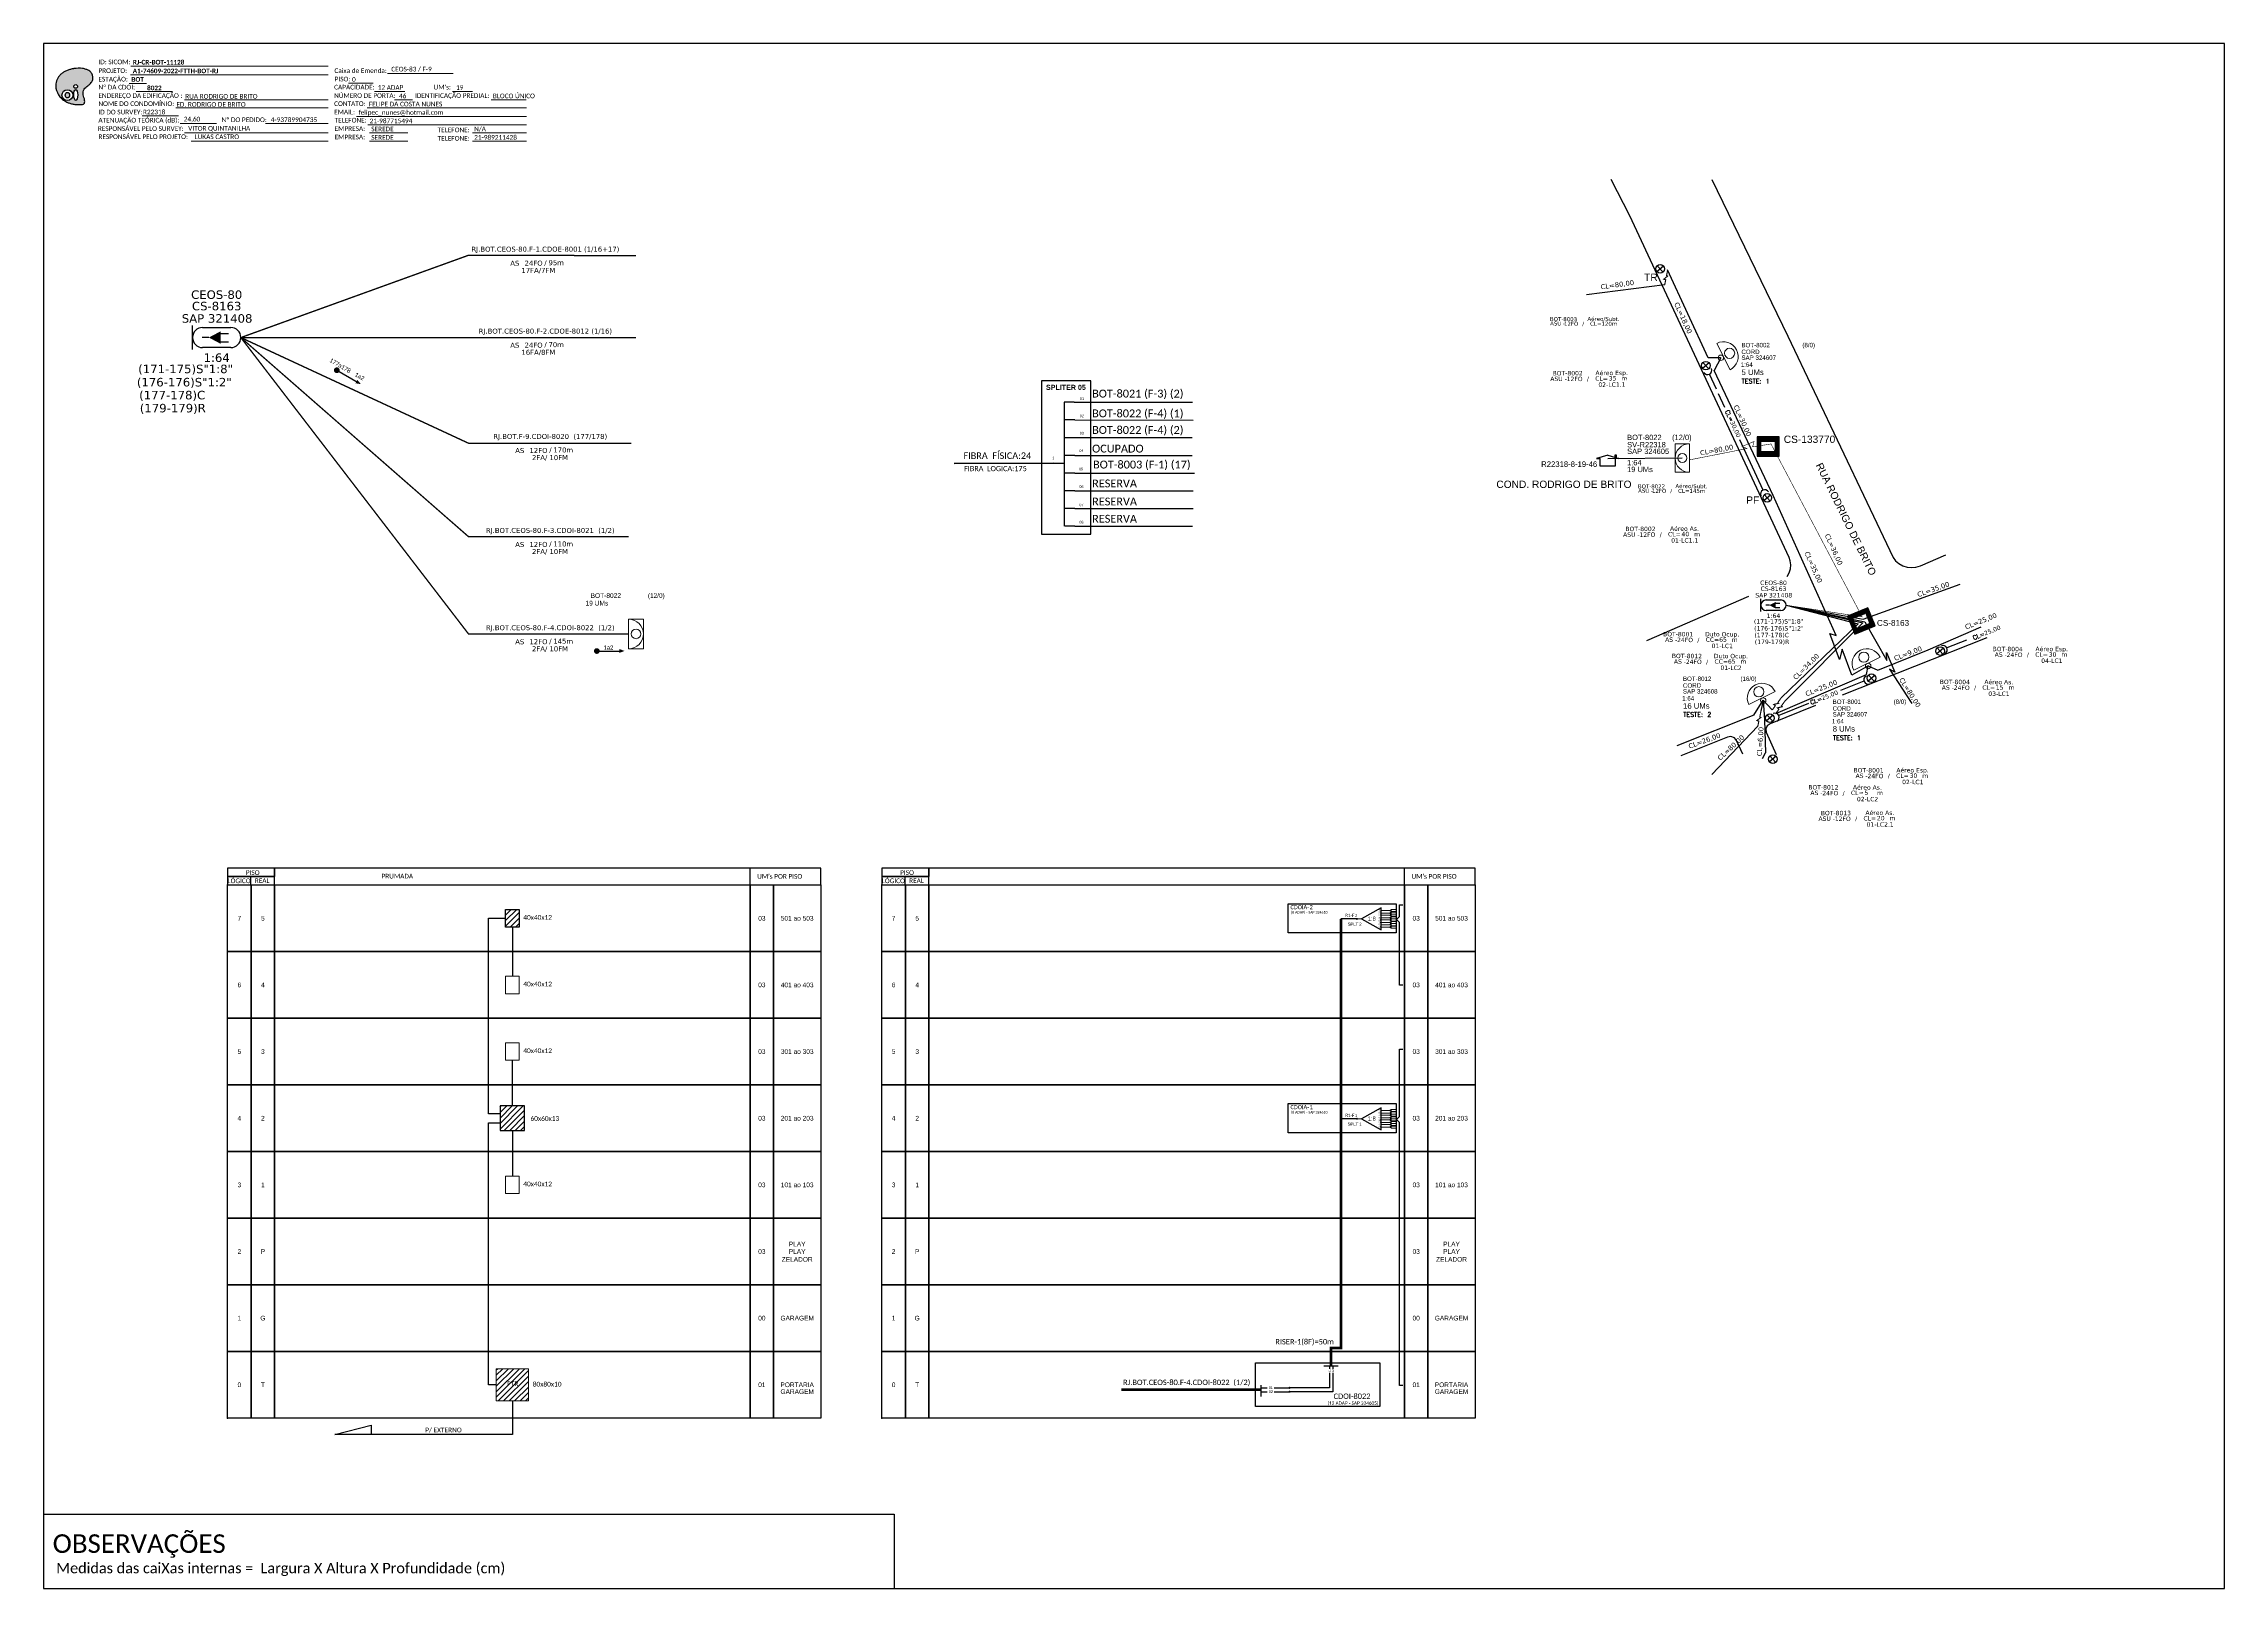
# Paper-space layout 'CDOI-8022' of a CAD drawing. Extents: x 0 to 839, y 0 to 594.
# The model-space entities are those that its viewports show. They can reach past a viewport. Long polylines and large blocks are cut down to what shows.
import ezdxf
from ezdxf.enums import TextEntityAlignment as Align

# ---------------------------------------------------------------- set-up
doc = ezdxf.new("R2010")
doc.units = 0
for name, color, linetype in [('10.1-Caixas Subterrâneas', 5, 'Continuous'), ('20.4-CEOS', 1, 'Continuous'), ('CAP a instalar', 1, 'Continuous'), ('CAP_A_INSTALAR', 1, 'Continuous'), ('CD a instalar', 1, 'Continuous'), ('CELULAS_GPON', 7, 'Continuous'), ('label_cabos', 7, 'Continuous'), ('Legenda', 1, 'Continuous'), ('locais', 7, 'Continuous'), ('locais legendas', 7, 'Continuous'), ('QUADRA', 7, 'Continuous'), ('SETA', 7, 'Continuous'), ('Subida Lateral', 5, 'Continuous'), ('surveys', 7, 'Continuous'), ('surveys legendas', 7, 'Continuous'), ('texto', 255, 'Continuous'), ('UNIFILAR', 7, 'Continuous')]:
    doc.layers.add(name, color=color, linetype=linetype)
for name, color, linetype, lineweight in [("20.0-LEGENDA DOS CDO'S", 1, 'Continuous', 0), ('20.1-CDO_INTERIOR', 1, 'Continuous', 0), ('20.2-CDO_POSTE', 1, 'Continuous', 5), ('20.6-CORDOALHA_SUPORTE', 7, 'Continuous', 25), ('40.1-ETIQUETAS', 1, 'Continuous', 20), ('CORDOALHA_SUPORTE', 7, 'Continuous', 25), ('Segmento Logradouro Texto', 7, 'Continuous', 0)]:
    doc.layers.add(name, color=color, linetype=linetype, lineweight=lineweight)
doc.layers.add('DROP DE CLIENTE', color=140, linetype='Continuous', plot=False)
doc.layers.add('EXTRA', color=50, linetype='Continuous', plot=False)
doc.styles.add('ARIAL', font='arial.ttf')
doc.styles.add('DIGICADE', font='arial.ttf')
doc.styles.add('ROMANS', font='romans')
doc.styles.add('siredit', font='verdana.ttf')
doc.styles.get("Standard").update_dxf_attribs({"font": 'arial.ttf'})
doc.styles.add('WMF-Calibri0', font='calibri.ttf')
doc.styles.add('WMF-Calibri1', font='calibrib.ttf')
doc.linetypes.add('FENCELINE1', pattern='A,0.25,-0.1,[133,ltypeshp.shx,S=0.1,R=0,X=-0.1,Y=0],-0.1,1', length=1.45)
pattern_1 = [(45, (-830.832, 124.8478), (-1.054204, 1.054204), [])]

# ---------------------------------------------------------------- blocks, each defined once
blk = doc.blocks.new('OI')
h = blk.add_hatch(color=40)
edge = h.paths.add_edge_path()
edge.add_spline(control_points=[(4.35, -0.67), (3.92, -0.99), (3.26, -1.5), (2.81, -2.59), (2.9, -3.5), (3.06, -4.27), (3.31, -4.85), (3.37, -5.39), (3.4, -5.88), (3.2, -6.4), (2.54, -6.61), (1.65, -6.63), (0.55, -6.67), (-0.56, -6.42), (-1.61, -6.14), (-2.77, -5.61), (-3.92, -4.77), (-4.89, -3.7), (-5.34, -2.65), (-5.6, -1.94), (-5.85, -0.96), (-5.71, 0.47), (-5.1, 2.02), (-4.14, 3.02), (-3.3, 3.61), (-2.37, 4.16), (-1.36, 4.44), (-0.56, 4.7), (0.79, 4.85), (2.24, 4.97), (3.79, 4.57), (4.67, 4.21), (5.44, 3.65), (5.76, 2.99), (6.03, 2.21), (6.01, 1.46), (5.72, 0.64), (5.31, 0.08), (4.88, -0.38), (4.51, -0.55), (4.35, -0.67)], knot_values=[0, 0, 0, 0, 1.60434, 2.417191, 3.427595, 4.282808, 4.776746, 5.304182, 5.888771, 6.258406, 6.858137, 7.79129, 8.986195, 10.124242, 11.187857, 12.242908, 13.953784, 15.414161, 16.515391, 17.349188, 17.675853, 19.552021, 21.515531, 22.568638, 23.63245, 24.621084, 25.782718, 26.745347, 27.142653, 29.870543, 31.004649, 31.921532, 32.709589, 33.801391, 34.042471, 35.192333, 35.971461, 36.628871, 37.254359, 37.836911, 37.836911, 37.836911, 37.836911], degree=3, periodic=0)
h.paths.add_polyline_path([(1.13, -0.87, -1), (-0.04, -0.87, -1)], flags=16)
edge = h.paths.add_edge_path(flags=16)
edge.add_ellipse((0.56, -3.59), major_axis=(-0.02, 1.71), ratio=0.361305, start_angle=0, end_angle=360)
h.paths.add_polyline_path([(-0.36, -3.62, -1), (-3.8, -3.62, -1)], flags=16)
edge = h.paths.add_edge_path(flags=0)
edge.add_ellipse((-2.08, -3.62), major_axis=(0, 0.885), ratio=0.758294, start_angle=0, end_angle=360)
at = {"color": 40}
for centre, radius in [((-2.08, -3.62), 1.72), ((0.54, -0.87), 0.587)]:
    blk.add_circle(centre, radius, dxfattribs=at)
blk.add_ellipse((-2.08, -3.62), major_axis=(0, 0.885), ratio=0.758294, start_param=-3.141592653589792, end_param=3.141592653589792, dxfattribs=at)
blk.add_ellipse((0.56, -3.59), major_axis=(-0.02, 1.71), ratio=0.361305, dxfattribs=at)
at = {"color": 40, "start_tangent": (-0.800898, -0.598801), "end_tangent": (-0.800898, -0.598801)}
blk.add_spline([(4.35, -0.67), (3.2, -1.78), (2.9, -2.54), (2.92, -3.55), (3.12, -4.38), (3.28, -4.85), (3.37, -5.37), (3.35, -5.95), (3.2, -6.29), (2.66, -6.55), (1.73, -6.63), (0.54, -6.62), (-0.58, -6.41), (-1.6, -6.11), (-2.56, -5.67), (-3.95, -4.67), (-4.89, -3.56), (-5.37, -2.56), (-5.64, -1.78), (-5.72, -1.46), (-5.63, 0.42), (-4.84, 2.22), (-4.13, 2.99), (-3.27, 3.62), (-2.4, 4.09), (-1.3, 4.47), (-0.37, 4.72), (0.02, 4.77), (2.75, 4.8), (3.85, 4.53), (4.69, 4.16), (5.31, 3.68), (5.85, 2.73), (5.93, 2.5), (5.94, 1.35), (5.67, 0.62), (5.29, 0.08), (4.84, -0.36), (4.35, -0.67)], degree=3, dxfattribs=at)
blk = doc.blocks.new('CARIMBO')
at = {"color": 7, "lineweight": 0}
for points in [[(134.48, -16.3), (159.61, -16.3)], [(35.15, -20.06), (41.7, -20.06)], [(35.66, -16.79), (111.64, -16.79)], [(37.81, -23.14), (51.75, -23.14)], [(119.43, -20.02), (128.92, -20.02)], [(129.48, -23.14), (141.1, -23.14)], [(159.42, -23.14), (167.09, -23.14)], [(40.13, -32.55), (54.07, -32.55)], [(52.97, -29.48), (111.64, -29.48)], [(56.38, -26.37), (111.64, -26.37)], [(122.56, -32.72), (187.83, -32.72)], [(126.6, -29.48), (187.83, -29.48)], [(137.07, -26.37), (144.01, -26.37)], [(174.24, -26.37), (187.8, -26.37)], [(54.67, -35.52), (68.61, -35.52)], [(56.38, -39.07), (111.64, -39.07)], [(126.84, -35.96), (187.83, -35.96)], [(127.45, -39.07), (142.25, -39.07)], [(167.06, -39.07), (187.83, -39.07)], [(58.87, -42.31), (111.64, -42.31)], [(127.45, -42.31), (142.25, -42.31)], [(167.06, -42.31), (187.83, -42.31)]]:
    blk.add_lwpolyline(points, dxfattribs=at)
at = {"color": 7, "xscale": 1.213923925163967, "yscale": 1.213923925163967, "zscale": 1.213923925163967, "rotation": 0.1532896023949059}
blk.add_blockref('OI', (13.86, -20.16), dxfattribs=at)
at = {"color": 7, "lineweight": 0, "style": 'WMF-Calibri0'}
for s, height, p in [('PROJETO:', 1.793, (23.26, -16.04)), ('Caixa de Emenda:', 1.7927, (114.02, -16.04)), ('ESTAÇÃO:', 1.793, (23.26, -19.32)), ('ENDEREÇO DA EDIFICAÇÃO :', 1.7927, (23.26, -25.63)), ('Nº DA CDOI:', 1.7927, (23.26, -22.39)), ('CAPACIDADE:', 1.7927, (113.91, -22.39)), ('NÚMERO DE PORTA:', 1.7927, (113.91, -25.63)), ('PISO:', 1.793, (114.09, -19.28)), ('IDENTIFICAÇÃO PREDIAL:', 1.7927, (144.99, -25.63)), ("UM's:", 1.793, (152.15, -22.39)), ('ATENUAÇÃO TEÓRICA (dB):', 1.7927, (23.26, -35.09)), ('NOME DO CONDOMÍNIO:', 1.7927, (23.26, -28.74)), ('ID DO SURVEY:', 1.7927, (23.26, -31.97)), ('CONTATO:', 1.793, (113.91, -28.74)), ('EMAIL:', 1.793, (113.91, -31.97)), ('TELEFONE:', 1.793, (114.09, -35.09)), ('RESPONSÁVEL PELO SURVEY:', 1.7927, (23.02, -38.32)), ('RESPONSÁVEL PELO PROJETO:', 1.7927, (23.26, -41.44)), ('EMPRESA:', 1.793, (114.09, -38.32)), ('EMPRESA:', 1.793, (114.09, -41.56)), ('TELEFONE:', 1.793, (153.7, -38.83)), ('TELEFONE:', 1.793, (153.7, -42.06))]:
    blk.add_text(s, height=height, dxfattribs=at).set_placement(p)
at = {"color": 7, "lineweight": 0, "flags": 8}
for tag, p, style in [('PROJ', (36.46, -16.13), 'WMF-Calibri1'), ('CEOS-XX', (135.87, -15.46), 'WMF-Calibri0'), ('EST', (35.94, -19.41), 'WMF-Calibri1'), ('LOGRADOURO', (56.65, -25.91), 'WMF-Calibri0'), ('PISO_PTR', (120.78, -19.42), 'WMF-Calibri0'), ('CAPAC.', (130.66, -22.52), 'WMF-Calibri0'), ('N°', (138.85, -25.77), 'WMF-Calibri0'), ("UC'S", (160.78, -22.54), 'WMF-Calibri0'), ('N°PREDIO', (174.94, -25.77), 'WMF-Calibri0'), ('_ID_', (40.39, -31.94), 'WMF-Calibri0'), ('NOME_DO_COND.', (53.23, -29.02), 'WMF-Calibri0'), ('O_POTEN', (56.06, -34.68), 'WMF-Calibri0'), ('EMAIL', (123.26, -32.12), 'WMF-Calibri0'), ('NOME_DO_CONTATO', (127.3, -28.89), 'WMF-Calibri0'), ('RES_SURVEY', (57.78, -38.23), 'WMF-Calibri0'), ('RES_PROJ', (60.27, -41.47), 'WMF-Calibri0'), ('TELEFONE', (127.55, -35.36), 'WMF-Calibri0'), ('EMP_RESP_SURVEY', (128.16, -38.47), 'WMF-Calibri0'), ('EMP_RESP_PROJ', (128.16, -41.71), 'WMF-Calibri0'), ('CONT_RESP_SURVEY', (167.76, -38.47), 'WMF-Calibri0'), ('CONT_RESP_PROJ', (167.76, -41.71), 'WMF-Calibri0')]:
    blk.add_attdef(tag, p, '', height=1.79, dxfattribs=dict(at, style=style))
at = {"color": 7, "lineweight": 0, "style": 'WMF-Calibri1', "flags": 8}
blk.add_attdef("N° CDO'S", text='', height=1.79, dxfattribs=at).set_placement((44.78, -22.68), align=Align.CENTER)
blk = doc.blocks.new('*U95')
at = {"layer": '20.4-CEOS', "color": 7, "style": 'siredit'}
for tag, p in [('FIBRAS_SPLITTER', (0, 0)), ('FIBRAS_TOP_C', (0, -4.13)), ('RESERVA_FINAIS', (0, -5.46))]:
    blk.add_attdef(tag, p, '', height=1.01, dxfattribs=at)
for tag, p, flags in [('ID_ATIVIDADE', (0, -6.77), 3), ('FATOR', (0, -8.09), 1), ('QTDE', (0, -9.4), 1), ('FID', (0, -10.71), 1)]:
    blk.add_attdef(tag, p, '', height=1.01, dxfattribs=dict(at, flags=flags))
blk = doc.blocks.new('*U96')
at = {"layer": '20.4-CEOS', "color": 7, "style": 'siredit'}
blk.add_attdef('FIBRAS_SPLITTER', (0, 0), '', height=1.01, dxfattribs=at)
for tag, p, flags in [('ID_ATIVIDADE', (0, -1.48), 3), ('FATOR', (0, -2.79), 1), ('QTDE', (0, -4.11), 1), ('FID', (0, -5.42), 1)]:
    blk.add_attdef(tag, p, '', height=1.01, dxfattribs=dict(at, flags=flags))
blk = doc.blocks.new('ETIQUETA_RS5F')
at = {"layer": '40.1-ETIQUETAS', "color": 0, "style": 'siredit'}
blk.add_text('/', height=1.5, dxfattribs=at).set_placement((1.58, -1.95), align=Align.MIDDLE_RIGHT)
for tag, p in [('ETIQUETA_R_SECUNDARIA', (1.21, 2.1)), ('ETIQUETA_R_PRIMARIA', (1.21, 4.1)), ('F_ATIVAS/F_MORTAS', (1.14, -4.24))]:
    blk.add_attdef(tag, text='', height=1.5, dxfattribs=at).set_placement(p, align=Align.MIDDLE_CENTER)
for tag, p in [('TIPO_CABO', (-6.58, -2.12)), ('CAP_CABO', (0.4, -2.09))]:
    blk.add_attdef(tag, text='', height=1.5, dxfattribs=at).set_placement(p, align=Align.MIDDLE_RIGHT)
for tag, p in [('FUSÃO_1', (0.85, -8.39)), ('FUSÃO_2', (0.85, -10.6)), ('FUSÃO_3', (0.85, -12.93)), ('FUSÃO_4', (0.85, -15.14)), ('FUSÃO_5', (0.85, -17.16))]:
    blk.add_attdef(tag, text='', height=1.5, dxfattribs=at).set_placement(p, align=Align.CENTER)
blk.add_attdef('METROS', text='', height=1.5, dxfattribs=at).set_placement((2.14, -1.95), align=Align.MIDDLE_LEFT)
blk = doc.blocks.new('CDOI_INT')
at = {"layer": '20.1-CDO_INTERIOR', "color": 0, "lineweight": 18}
blk.add_lwpolyline([(4.25, -4.25), (4.25, 4.25), (0, 4.25), (0, -4.25)], close=True, dxfattribs=at)
blk.add_circle((2.12, 0), 1.36, dxfattribs=at)
blk.add_arc((0, 0), 4.25, 270, 90, dxfattribs=at)
at = {"layer": "20.0-LEGENDA DOS CDO'S", "color": 0, "style": 'ARIAL'}
for tag, p in [('SAP', (-0.08, 6.23)), ('CDO_N', (-0.08, 10.38)), ('SURVEY', (-0.08, 8.2)), ('SPLITER_1', (21.18, 10.38)), ('SPLITER_2', (21.19, 8.68)), ('1:XX', (5.94, -2.22)), ('UMS', (5.94, -4.24))]:
    blk.add_attdef(tag, p, '', height=1.36, dxfattribs=at)
blk.add_attdef('FIBRAS_UTILIZADAS', text='', height=1.36, dxfattribs=at).set_placement((15.34, 10.38), align=Align.CENTER)
blk = doc.blocks.new('SURVEY_SURVEY')
for p, q in [((0, 0.0000152), (-0.0000151, 0.0000108)), ((-0.0000151, 0.0000108), (-0.0000104, 0.0000108)), ((-0.0000103, 0), (-0.0000103, 0.0000108)), ((0.0000103, 0), (-0.0000103, 0)), ((0, 0.0000152), (0.0000151, 0.0000108)), ((0.0000101, 0.0000159), (0.0000117, 0.0000159)), ((0.0000101, 0.0000123), (0.0000101, 0.0000159)), ((0.0000151, 0.0000108), (0.0000103, 0.0000108)), ((0.0000103, 0.0000108), (0.0000103, 0)), ((0.0000117, 0.0000159), (0.0000117, 0.0000119))]:
    blk.add_line(p, q)
blk = doc.blocks.new('*U97')
at = {"color": 0}
blk.add_line((2.14, -0.58), (-2.1, -0.68), dxfattribs=at)
for centre, radius in [((0, 0.38), 0.733), ((0.03, -1.03), 0.393)]:
    blk.add_circle(centre, radius, dxfattribs=at)
blk.add_arc((0.02, -0.63), 2.12, 1.3782, 181.3782, dxfattribs=at)
blk = doc.blocks.new('*X65')
at = {"color": 0, "linetype": 'Continuous'}
for p, q in [((-1.25, 0.34099), (-0.49099, 1.1)), ((-1.25, 0.517767), (-0.667767, 1.1)), ((-1.25, 0.694544), (-0.844544, 1.1)), ((-1.25, 0.87132), (-1.02132, 1.1)), ((-1.25, 1.048097), (-1.198097, 1.1)), ((-1.25, 0.164214), (-0.8035, 0.610714)), ((-1.25, -0.012563), (-0.8035, 0.433937)), ((-1.25, -0.18934), (-0.8035, 0.25716)), ((-1.25, -0.366117), (-0.8035, 0.080383)), ((-0.789214, 0.625), (-0.314214, 1.1)), ((-0.612437, 0.625), (-0.137437, 1.1)), ((-0.43566, 0.625), (0.03934, 1.1)), ((-0.258883, 0.625), (0.216117, 1.1)), ((-0.082107, 0.625), (0.392893, 1.1)), ((0.09467, 0.625), (0.56967, 1.1)), ((0.271447, 0.625), (0.746447, 1.1)), ((0.448223, 0.625), (0.923223, 1.1)), ((0.625, 0.625), (1.1, 1.1)), ((0.801777, 0.625), (1.25, 1.073223)), ((0.8035, 0.449947), (1.25, 0.896447)), ((0.8035, 0.27317), (1.25, 0.71967)), ((0.8035, 0.096393), (1.25, 0.542893)), ((0.8035, -0.080383), (1.25, 0.366117)), ((0.8035, -0.25716), (1.25, 0.18934)), ((0.8035, -0.433937), (1.25, 0.012563)), ((-1.25, -0.542893), (-0.8035, -0.096393)), ((-1.25, -0.71967), (-0.8035, -0.27317)), ((-1.25, -0.896447), (-0.8035, -0.449947)), ((-1.25, -1.073223), (-0.801777, -0.625)), ((-1.1, -1.1), (-0.625, -0.625)), ((-0.923223, -1.1), (-0.448223, -0.625)), ((-0.746447, -1.1), (-0.271447, -0.625)), ((-0.56967, -1.1), (-0.09467, -0.625)), ((-0.392893, -1.1), (0.082107, -0.625)), ((-0.216117, -1.1), (0.258883, -0.625)), ((-0.03934, -1.1), (0.43566, -0.625)), ((0.137437, -1.1), (0.612437, -0.625)), ((0.314214, -1.1), (0.789214, -0.625)), ((0.49099, -1.1), (1.25, -0.34099)), ((0.667767, -1.1), (1.25, -0.517767)), ((0.8035, -0.610714), (1.25, -0.164214)), ((0.844544, -1.1), (1.25, -0.694544)), ((1.02132, -1.1), (1.25, -0.87132)), ((1.198097, -1.1), (1.25, -1.048097))]:
    blk.add_line(p, q, dxfattribs=at)
blk = doc.blocks.new('MANHOLE_MQ')
at = {"color": 0, "linetype": 'Continuous'}
for p, q in [((0.0000062, 0.0000057), (-0.0000063, 0.0000057)), ((-0.0000063, 0.0000057), (-0.0000063, -0.0000053)), ((-0.000004, 0.0000033), (0.000004, 0.0000033)), ((-0.000004, -0.0000029), (-0.000004, 0.0000033)), ((0.000004, 0.0000033), (0.000004, -0.0000029)), ((0.0000062, -0.0000053), (0.0000062, 0.0000057)), ((-0.0000063, -0.0000053), (0.0000062, -0.0000053)), ((0.000004, -0.0000029), (-0.000004, -0.0000029)), ((0.000004, -0.0000029), (0.000004, -0.0000029))]:
    blk.add_line(p, q, dxfattribs=at)
at = {"color": 0, "linetype": 'Continuous', "xscale": 5e-06, "yscale": 5e-06, "zscale": 1e-05}
blk.add_blockref('*X65', (0, 0.0000002), dxfattribs=at)
blk = doc.blocks.new('*U98')
at = {"layer": '20.4-CEOS', "color": 7, "style": 'siredit'}
for tag, p in [('FIBRAS_SPLITTER', (0, 0)), ('FIBRAS_TOP_C', (0, -4.13)), ('RESERVA_FINAIS', (0, -5.46))]:
    blk.add_attdef(tag, p, '', height=1.01, dxfattribs=at)
for tag, p, flags in [('QTDE', (0, -9.4), 1), ('ID_ATIVIDADE', (0, -6.77), 3), ('FATOR', (0, -8.09), 1), ('FID', (0, -10.71), 1)]:
    blk.add_attdef(tag, p, '', height=1.01, dxfattribs=dict(at, flags=flags))
blk = doc.blocks.new('*U100')
at = {"layer": '20.4-CEOS', "color": 7, "style": 'siredit'}
blk.add_attdef('FIBRAS_SPLITTER', (0, 0), '', height=1.01, dxfattribs=at)
for tag, p, flags in [('QTDE', (0, -4.11), 1), ('ID_ATIVIDADE', (0, -1.48), 3), ('FATOR', (0, -2.79), 1), ('FID', (0, -5.42), 1)]:
    blk.add_attdef(tag, p, '', height=1.01, dxfattribs=dict(at, flags=flags))
blk = doc.blocks.new('Inst CDOE-8 CAIXA DIST OPT CDOE 48F_8D C_SPL OPTAP')
at = {"layer": "20.0-LEGENDA DOS CDO'S", "color": 0, "style": 'ARIAL'}
for tag, p, height in [('CORDOALHA', (0.12, 4.02), 0.8), ('FID', (0.12, 5.25), 0.8), ('1:XX', (-0.01, 1.7), 0.8), ('SAP', (0.12, 2.96), 0.8), ('UMS', (0.14, 0.22), 1)]:
    blk.add_attdef(tag, p, '', height=height, rotation=0.118, dxfattribs=at)
at = {"layer": "20.0-LEGENDA DOS CDO'S", "color": 0}
for tag, p, style, flags in [('ID_ATIVIDADE', (0.12, 6.47), 'ARIAL', 3), ('FATOR', (7.92, 6.47), 'ARIAL', 1), ('QTDE', (0.23, -0.97), 'DIGICADE', 3)]:
    blk.add_attdef(tag, p, '', height=0.8, rotation=0.118, dxfattribs=dict(at, style=style, flags=flags))
at = {"layer": "20.0-LEGENDA DOS CDO'S", "color": 0, "style": 'ARIAL'}
blk.add_attdef('FIBRAS_UTILIZADAS', text='', height=0.8, rotation=0.118, dxfattribs=at).set_placement((13.48, 5.26), align=Align.CENTER)
blk = doc.blocks.new('Teste  FTTH')
at = {"color": 0, "lineweight": 0, "style": 'ROMANS'}
for tag, p in [('TESTE', (-2.3, -0.29)), ('QTDE', (0.21, -0.29))]:
    blk.add_attdef(tag, p, '', height=0.48, dxfattribs=at)
for tag, p, flags in [('FID', (-2.23, -1.25), 1), ('FATOR', (-2.23, -2.03), 3), ('ID_ATIVIDADE', (-2.23, -2.72), 3)]:
    blk.add_attdef(tag, p, '', height=0.48, dxfattribs=dict(at, flags=flags))
blk = doc.blocks.new('Inst CDOE-16 CAIXA DIST OPT CDOE 48F_16D C_SPL_2_1_8')
at = {"layer": "20.0-LEGENDA DOS CDO'S", "color": 0, "style": 'ARIAL'}
for tag, p, height in [('CORDOALHA', (0.12, 4.02), 0.8), ('FID', (0.12, 5.25), 0.8), ('1:XX', (-0.01, 1.7), 0.8), ('SAP', (0.12, 2.96), 0.8), ('UMS', (0.14, 0.22), 1)]:
    blk.add_attdef(tag, p, '', height=height, rotation=0.118, dxfattribs=at)
at = {"layer": "20.0-LEGENDA DOS CDO'S", "color": 0}
for tag, p, style, flags in [('ID_ATIVIDADE', (0.12, 6.47), 'ARIAL', 3), ('FATOR', (7.92, 6.47), 'ARIAL', 1), ('QTDE', (0.1, -1.17), 'DIGICADE', 3)]:
    blk.add_attdef(tag, p, '', height=0.8, rotation=0.118, dxfattribs=dict(at, style=style, flags=flags))
at = {"layer": "20.0-LEGENDA DOS CDO'S", "color": 0, "style": 'ARIAL'}
blk.add_attdef('FIBRAS_UTILIZADAS', text='', height=0.8, rotation=0.118, dxfattribs=at).set_placement((13.48, 5.26), align=Align.CENTER)
blk = doc.blocks.new('Inst CB AS CFOA-SM-AS-80-TS-24')
at = {"layer": 'label_cabos', "color": 0, "style": 'siredit'}
for tag, flags, p in [('ID_ATIVIDADE', 3, (1.31, 2.67)), ('FATOR', 1, (11.56, 2.55))]:
    blk.add_attdef(tag, text='', height=1, rotation=359.69, dxfattribs=dict(at, flags=flags)).set_placement(p, align=Align.MIDDLE_CENTER)
for tag, p in [('TIPO_CABO', (1.76, 0)), ('DESTINO_CABO', (3.13, 1.26)), ('CABO', (4.69, -0.05)), ('/', (7.71, -0.05)), ('LANCE', (10.81, 0)), ('TIPO_CABO', (13.11, 1.24)), ('UND', (15.96, 0)), ('FID', (13.15, -1.41))]:
    blk.add_attdef(tag, text='', height=1, rotation=359.69, dxfattribs=at).set_placement(p, align=Align.MIDDLE_CENTER)
blk.add_attdef('QTDE', (12.43, -0.47), '', height=1, rotation=359.69, dxfattribs=at)
blk = doc.blocks.new('Inst CB DT OCUP CFOA-SM-AS-80-TS-24')
at = {"layer": 'label_cabos', "color": 0, "style": 'siredit'}
for tag, flags, p in [('ID_ATIVIDADE', 3, (1.31, 2.67)), ('FATOR', 1, (11.56, 2.55))]:
    blk.add_attdef(tag, text='', height=1, rotation=359.69, dxfattribs=dict(at, flags=flags)).set_placement(p, align=Align.MIDDLE_CENTER)
for tag, p in [('TIPO_CABO', (1.76, 0)), ('DESTINO_CABO', (3.13, 1.26)), ('CABO', (4.69, -0.05)), ('/', (7.71, -0.05)), ('LANCE', (10.91, 0)), ('TIPO_CABO', (13.11, 1.24)), ('UND', (15.96, 0)), ('FID', (13.15, -1.41))]:
    blk.add_attdef(tag, text='', height=1, rotation=359.69, dxfattribs=at).set_placement(p, align=Align.MIDDLE_CENTER)
blk.add_attdef('QTDE', (12.43, -0.47), '', height=1, rotation=359.69, dxfattribs=at)
blk = doc.blocks.new('Inst CORD ALUMINIO 4.8 MM 3F(sem recursos)')
at = {"layer": '20.6-CORDOALHA_SUPORTE', "color": 0, "lineweight": 0, "style": 'ROMANS'}
for tag, p, flags in [('FATOR', (-5.2, -4.44), 3), ('ID_ATIVIDADE', (-5.2, -6.67), 3), ('FID', (-5.2, -8.9), 1)]:
    blk.add_attdef(tag, p, '', height=1, dxfattribs=dict(at, flags=flags))
blk.add_attdef('LANCE', text='', height=1, dxfattribs=at).set_placement((-0.54, -2.21), align=Align.RIGHT)
at = {"layer": '20.6-CORDOALHA_SUPORTE', "color": 0, "style": 'siredit'}
blk.add_attdef('QTDE', (-0.54, -2.21), '', height=1, rotation=359.69, dxfattribs=at)
blk = doc.blocks.new('Inst CB ESP CFOA-SM-AS-80-TS-24')
at = {"layer": 'label_cabos', "color": 0, "style": 'siredit'}
for tag, flags, p in [('ID_ATIVIDADE', 3, (1.31, 2.67)), ('FATOR', 1, (11.56, 2.55))]:
    blk.add_attdef(tag, text='', height=1, rotation=359.69, dxfattribs=dict(at, flags=flags)).set_placement(p, align=Align.MIDDLE_CENTER)
for tag, p in [('TIPO_CABO', (1.76, 0)), ('DESTINO_CABO', (3.13, 1.26)), ('CABO', (4.69, -0.05)), ('/', (7.71, -0.05)), ('LANCE', (10.81, 0)), ('TIPO_CABO', (13.11, 1.24)), ('UND', (15.96, 0)), ('FID', (13.15, -1.41))]:
    blk.add_attdef(tag, text='', height=1, rotation=359.69, dxfattribs=at).set_placement(p, align=Align.MIDDLE_CENTER)
blk.add_attdef('QTDE', (12.43, -0.47), '', height=1, rotation=359.69, dxfattribs=at)
blk = doc.blocks.new('Inst CB ESP CFOA-SM-ASU-120-S-12')
at = {"layer": 'label_cabos', "color": 0, "style": 'siredit'}
for tag, flags, p in [('ID_ATIVIDADE', 3, (1.31, 2.67)), ('FATOR', 1, (11.56, 2.55))]:
    blk.add_attdef(tag, text='', height=1, rotation=359.69, dxfattribs=dict(at, flags=flags)).set_placement(p, align=Align.MIDDLE_CENTER)
for tag, p in [('TIPO_CABO', (1.26, 0)), ('DESTINO_CABO', (3.13, 1.26)), ('CABO', (4.69, -0.05)), ('/', (7.71, -0.05)), ('LANCE', (10.81, 0)), ('TIPO_CABO', (13.11, 1.24)), ('UND', (15.96, 0)), ('FID', (13.15, -1.41))]:
    blk.add_attdef(tag, text='', height=1, rotation=359.69, dxfattribs=at).set_placement(p, align=Align.MIDDLE_CENTER)
blk.add_attdef('QTDE', (12.43, -0.47), '', height=1, rotation=359.69, dxfattribs=at)
blk = doc.blocks.new('Inst CB AS CFOA-SM-ASU-120-S-12')
at = {"layer": 'label_cabos', "color": 0, "style": 'siredit'}
for tag, flags, p in [('ID_ATIVIDADE', 3, (1.31, 2.67)), ('FATOR', 1, (11.56, 2.55))]:
    blk.add_attdef(tag, text='', height=1, rotation=359.69, dxfattribs=dict(at, flags=flags)).set_placement(p, align=Align.MIDDLE_CENTER)
for tag, p in [('TIPO_CABO', (1.26, 0)), ('DESTINO_CABO', (3.13, 1.26)), ('CABO', (4.69, -0.05)), ('/', (7.71, -0.05)), ('LANCE', (10.81, 0)), ('TIPO_CABO', (13.11, 1.24)), ('UND', (15.96, 0)), ('FID', (13.15, -1.41))]:
    blk.add_attdef(tag, text='', height=1, rotation=359.69, dxfattribs=at).set_placement(p, align=Align.MIDDLE_CENTER)
blk.add_attdef('QTDE', (12.43, -0.47), '', height=1, rotation=359.69, dxfattribs=at)
blk = doc.blocks.new('LEGENDA DOS CABOS')
at = {"layer": 'EXTRA', "color": 0, "style": 'siredit'}
for tag, p in [('ID', (4.6, 0.97)), ('XX', (9.03, 0.97))]:
    blk.add_attdef(tag, text='', height=0.48, rotation=359.69, dxfattribs=at).set_placement(p, align=Align.MIDDLE_CENTER)
at = {"layer": 'Legenda', "color": 0, "style": 'siredit'}
for tag, p in [('TIPO_CABO', (1.31, 0)), ('CABO', (4.69, -0.05)), ('/', (6.81, -0.05)), ('METROS', (10.03, -0.05))]:
    blk.add_attdef(tag, text='', height=0.8, rotation=359.69, dxfattribs=at).set_placement(p, align=Align.MIDDLE_CENTER)
blk = doc.blocks.new('SPLT_1-8_SC-APC')
at = {"color": 1, "lineweight": 0}
blk.add_lwpolyline([(-17, -7.5), (-19.3, -7.5)], dxfattribs=at)
at = {"color": 1}
blk.add_lwpolyline([(-7.4, -2.1), (-17, -7.5), (-7.4, -13), (-7.4, -2.1)], dxfattribs=at)
at = {"color": 3, "lineweight": 0}
for points in [[(-3, -3.5), (-7.4, -3.5)], [(-7.4, -4.7), (-3, -4.7)], [(-7.4, -5.8), (-3, -5.8)], [(-7.4, -7), (-3, -7)], [(-7.4, -8.1), (-3, -8.1)], [(-7.4, -9.3), (-3, -9.3)], [(-7.4, -10.4), (-3, -10.4)], [(-2.4, -3), (-2.4, -4)], [(-2.4, -3), (0, -3)], [(-2.4, -4), (0, -4)], [(-2.4, -4.2), (-2.4, -5.2)], [(-2.4, -4.2), (0, -4.2)], [(-2.4, -5.2), (0, -5.2)], [(-2.4, -5.3), (-2.4, -6.3)], [(-2.4, -5.3), (0, -5.3)], [(-2.4, -6.3), (0, -6.3)], [(-2.4, -6.5), (-2.4, -7.5)], [(-2.4, -6.5), (0, -6.5)], [(-2.4, -7.5), (0, -7.5)], [(-2.4, -7.6), (-2.4, -8.6)], [(-2.4, -7.6), (0, -7.6)], [(-2.4, -8.6), (0, -8.6)], [(-2.4, -8.8), (-2.4, -9.8)], [(-2.4, -8.8), (0, -8.8)], [(-2.4, -9.8), (0, -9.8)], [(-2.4, -9.9), (-2.4, -10.9)], [(-2.4, -9.9), (0, -9.9)], [(-7.4, -11.6), (-3, -11.6)], [(-2.4, -10.9), (0, -10.9)], [(-2.4, -11.1), (-2.4, -12.1)], [(-2.4, -11.1), (0, -11.1)], [(-2.4, -12.1), (0, -12.1)]]:
    blk.add_lwpolyline(points, dxfattribs=at)
for points in [[(-3, -3.2), (-2.4, -3.2), (-2.4, -3.8), (-3, -3.8)], [(-3, -4.4), (-2.4, -4.4), (-2.4, -5), (-3, -5)], [(-3, -5.5), (-2.4, -5.5), (-2.4, -6.1), (-3, -6.1)], [(-3, -6.7), (-2.4, -6.7), (-2.4, -7.3), (-3, -7.3)], [(-3, -7.8), (-2.4, -7.8), (-2.4, -8.4), (-3, -8.4)], [(-3, -9), (-2.4, -9), (-2.4, -9.6), (-3, -9.6)], [(-3, -10.1), (-2.4, -10.1), (-2.4, -10.7), (-3, -10.7)], [(-3, -11.3), (-2.4, -11.3), (-2.4, -11.9), (-3, -11.9)]]:
    blk.add_lwpolyline(points, close=True, dxfattribs=at)
at = {"color": 1, "style": 'ARIAL'}
for s, height, p in [('1:8', 2, (-13.9, -8.4)), ('S1', 0.75, (-8.7, -3.8)), ('S2', 0.75, (-8.7, -5)), ('S3', 0.75, (-8.7, -6.2)), ('S4', 0.75, (-8.7, -7.4)), ('S5', 0.75, (-8.7, -8.6)), ('S6', 0.75, (-8.7, -9.7)), ('S7', 0.75, (-8.7, -10.8)), ('S8', 0.75, (-8.7, -11.9))]:
    blk.add_text(s, height=height, dxfattribs=at).set_placement(p)

msp = doc.modelspace()

# ---------------------------------------------------------------- hatches: boundary and pattern name
h = msp.add_hatch()
h.set_pattern_fill('ANSI31', color=1, scale=0.469565)
h.set_pattern_definition(pattern_1)
h.paths.add_polyline_path([(93.51, 966.06), (88.33, 966.06), (88.33, 959.32), (93.51, 959.32)])
h = msp.add_hatch(color=3)
h.dxf.hatch_style = 1
edge = h.paths.add_edge_path()
edge.add_arc((415.69, 962.46), 0.201, 0, 360)
h = msp.add_hatch()
h.set_pattern_fill('ANSI31', color=1, scale=0.469565)
h.set_pattern_definition(pattern_1)
h.paths.add_polyline_path([(86.22, 881.12), (95.62, 881.12), (95.62, 890.51), (86.22, 890.51)])
h = msp.add_hatch(color=3)
h.dxf.hatch_style = 1
edge = h.paths.add_edge_path()
edge.add_arc((415.69, 885.59), 0.201, 0, 360)
h = msp.add_hatch()
h.set_pattern_fill('ANSI31', color=1, scale=0.469565)
h.set_pattern_definition([(45, (-523.0426, 2880.0466), (-1.054204, 1.054204), [])])
h.paths.add_polyline_path([(97.1, 777.13), (97.1, 789.5), (84.74, 789.5), (84.74, 777.13)])
h.paths.add_polyline_path([(88.44, 782.32), (93.77, 782.32), (93.77, 785.04), (88.44, 785.04)], flags=24)
h = msp.add_hatch(color=3)
h.dxf.hatch_style = 1
edge = h.paths.add_edge_path()
edge.add_arc((389.76, 782.13), 0.25, 0, 360)
h = msp.add_hatch(color=3)
h.dxf.hatch_style = 1
edge = h.paths.add_edge_path()
edge.add_arc((389.76, 780.66), 0.25, 0, 360)

# ---------------------------------------------------------------- linework, layer by layer
at = {"color": 5}
for p, q in [((405.18, 790.58), (405.18, 789.44)), ((406.38, 790.58), (406.38, 789.44)), ((405.16, 782.13), (389.76, 782.13)), ((406.38, 780.66), (389.76, 780.66)), ((405.18, 787.76), (405.16, 782.13)), ((406.38, 787.76), (406.38, 780.66))]:
    msp.add_line(p, q, dxfattribs=at)
for points in [[(-89.32, 705.02), (749.25, 705.02), (749.25, 1299.02), (-89.32, 1299.02), (-89.32, 705.02)], [(-0.52, 975.5), (209.51, 975.5), (209.51, 981.94), (-0.52, 981.94), (-0.52, 981.94), (-0.52, 978.72)], [(182.31, 975.5), (182.31, 981.94)], [(251.09, 975.5), (461.11, 975.5), (461.11, 981.94), (251.09, 981.94), (251.09, 981.94), (251.09, 978.72)], [(433.92, 975.5), (433.92, 981.94)], [(-9.58, 975.5), (-9.58, 978.72)], [(242.03, 975.5), (242.03, 978.72)]]:
    msp.add_lwpolyline(points)
at = {"color": 7, "lineweight": 0}
for points in [[(-55.82, 1290.33), (20.16, 1290.33)], [(-4.01, 1268.26), (20.14, 1268.26)]]:
    msp.add_lwpolyline(points, dxfattribs=at)
at = {"const_width": 1.1}
for points in [[(22.94, 1173.71, 1), (23.89, 1173.15, 1)], [(122.85, 1065.46, 1), (123.94, 1065.46, 1)]]:
    msp.add_lwpolyline(points, format="xyb", close=True, dxfattribs=at)
at = {"color": 7}
msp.add_lwpolyline([(294.36, 1110.38), (313.36, 1110.38), (313.36, 1169.4), (294.36, 1169.4)], close=True, dxfattribs=at)
for points in [[(-18.64, 978.72), (-0.52, 978.72), (-0.52, 981.94), (-18.64, 981.94)], [(232.97, 978.72), (251.09, 978.72), (251.09, 981.94), (232.97, 981.94)], [(-18.64, 975.5), (-0.52, 975.5), (-0.52, 978.72), (-18.64, 978.72)], [(-18.61, 975.5), (-9.55, 975.5), (-9.55, 949.88), (-18.61, 949.88)], [(-9.55, 975.5), (-0.5, 975.5), (-0.5, 949.88), (-9.55, 949.88)], [(-0.5, 975.5), (182.34, 975.5), (182.34, 949.88), (-0.5, 949.88)], [(182.34, 975.5), (191.39, 975.5), (191.39, 949.88), (182.34, 949.88)], [(191.39, 975.5), (209.51, 975.5), (209.51, 949.88), (191.39, 949.88)], [(232.97, 975.5), (251.09, 975.5), (251.09, 978.72), (232.97, 978.72)], [(233, 975.5), (242.06, 975.5), (242.06, 949.88), (233, 949.88)], [(242.06, 975.5), (251.11, 975.5), (251.11, 949.88), (242.06, 949.88)], [(251.11, 975.5), (433.94, 975.5), (433.94, 949.88), (251.11, 949.88)], [(433.94, 975.5), (443, 975.5), (443, 949.88), (433.94, 949.88)], [(443, 975.5), (461.11, 975.5), (461.11, 949.88), (443, 949.88)], [(-18.58, 949.88), (-9.52, 949.88), (-9.52, 924.25), (-18.58, 924.25)], [(-9.55, 949.88), (-0.5, 949.88), (-0.5, 924.25), (-9.55, 924.25)], [(-0.5, 949.88), (182.34, 949.88), (182.34, 924.25), (-0.5, 924.25)], [(182.34, 949.88), (191.39, 949.88), (191.39, 924.25), (182.34, 924.25)], [(191.39, 949.88), (209.51, 949.88), (209.51, 924.25), (191.39, 924.25)], [(233, 949.88), (242.06, 949.88), (242.06, 924.25), (233, 924.25)], [(242.06, 949.88), (251.11, 949.88), (251.11, 924.25), (242.06, 924.25)], [(251.11, 949.88), (433.94, 949.88), (433.94, 924.25), (251.11, 924.25)], [(433.94, 949.88), (443, 949.88), (443, 924.25), (433.94, 924.25)], [(443, 949.88), (461.11, 949.88), (461.11, 924.25), (443, 924.25)], [(-18.58, 924.25), (-9.52, 924.25), (-9.52, 898.63), (-18.58, 898.63)], [(-9.55, 924.25), (-0.5, 924.25), (-0.5, 898.63), (-9.55, 898.63)], [(-0.5, 924.25), (182.34, 924.25), (182.34, 898.63), (-0.5, 898.63)], [(182.34, 924.25), (191.39, 924.25), (191.39, 898.63), (182.34, 898.63)], [(191.39, 924.25), (209.51, 924.25), (209.51, 898.63), (191.39, 898.63)], [(233, 924.25), (242.06, 924.25), (242.06, 898.63), (233, 898.63)], [(242.06, 924.25), (251.11, 924.25), (251.11, 898.63), (242.06, 898.63)], [(251.11, 924.25), (433.94, 924.25), (433.94, 898.63), (251.11, 898.63)], [(433.94, 924.25), (443, 924.25), (443, 898.63), (433.94, 898.63)], [(443, 924.25), (461.11, 924.25), (461.11, 898.63), (443, 898.63)], [(-18.58, 898.63), (-9.52, 898.63), (-9.52, 873), (-18.58, 873)], [(-9.55, 898.63), (-0.5, 898.63), (-0.5, 873), (-9.55, 873)], [(-0.5, 898.63), (182.34, 898.63), (182.34, 873), (-0.5, 873)], [(182.34, 898.63), (191.39, 898.63), (191.39, 873), (182.34, 873)], [(191.39, 898.63), (209.51, 898.63), (209.51, 873), (191.39, 873)], [(233, 898.63), (242.06, 898.63), (242.06, 873), (233, 873)], [(242.06, 898.63), (251.11, 898.63), (251.11, 873), (242.06, 873)], [(251.11, 898.63), (433.94, 898.63), (433.94, 873), (251.11, 873)], [(433.94, 898.63), (443, 898.63), (443, 873), (433.94, 873)], [(443, 898.63), (461.11, 898.63), (461.11, 873), (443, 873)], [(-18.58, 873), (-9.52, 873), (-9.52, 847.38), (-18.58, 847.38)], [(-9.55, 873), (-0.5, 873), (-0.5, 847.38), (-9.55, 847.38)], [(-0.5, 873), (182.34, 873), (182.34, 847.38), (-0.5, 847.38)], [(182.34, 873), (191.39, 873), (191.39, 847.38), (182.34, 847.38)], [(191.39, 873), (209.51, 873), (209.51, 847.38), (191.39, 847.38)], [(233, 873), (242.06, 873), (242.06, 847.38), (233, 847.38)], [(242.06, 873), (251.11, 873), (251.11, 847.38), (242.06, 847.38)], [(251.11, 873), (433.94, 873), (433.94, 847.38), (251.11, 847.38)], [(433.94, 873), (443, 873), (443, 847.38), (433.94, 847.38)], [(443, 873), (461.11, 873), (461.11, 847.38), (443, 847.38)], [(-18.58, 847.38), (-9.52, 847.38), (-9.52, 821.75), (-18.58, 821.75)], [(-9.55, 847.38), (-0.5, 847.38), (-0.5, 821.75), (-9.55, 821.75)], [(-0.5, 847.38), (182.34, 847.38), (182.34, 821.75), (-0.5, 821.75)], [(182.34, 847.38), (191.39, 847.38), (191.39, 821.75), (182.34, 821.75)], [(191.39, 847.38), (209.51, 847.38), (209.51, 821.75), (191.39, 821.75)], [(233, 847.38), (242.06, 847.38), (242.06, 821.75), (233, 821.75)], [(242.06, 847.38), (251.11, 847.38), (251.11, 821.75), (242.06, 821.75)], [(251.11, 847.38), (433.94, 847.38), (433.94, 821.75), (251.11, 821.75)], [(433.94, 847.38), (443, 847.38), (443, 821.75), (433.94, 821.75)], [(443, 847.38), (461.11, 847.38), (461.11, 821.75), (443, 821.75)], [(-18.58, 821.75), (-9.52, 821.75), (-9.52, 796.13), (-18.58, 796.13)], [(-9.55, 821.75), (-0.5, 821.75), (-0.5, 796.13), (-9.55, 796.13)], [(-0.5, 821.75), (182.34, 821.75), (182.34, 796.13), (-0.5, 796.13)], [(182.34, 821.75), (191.39, 821.75), (191.39, 796.13), (182.34, 796.13)], [(191.39, 821.75), (209.51, 821.75), (209.51, 796.13), (191.39, 796.13)], [(233, 821.75), (242.06, 821.75), (242.06, 796.13), (233, 796.13)], [(242.06, 821.75), (251.11, 821.75), (251.11, 796.13), (242.06, 796.13)], [(251.11, 821.75), (433.94, 821.75), (433.94, 796.13), (251.11, 796.13)], [(433.94, 821.75), (443, 821.75), (443, 796.13), (433.94, 796.13)], [(443, 821.75), (461.11, 821.75), (461.11, 796.13), (443, 796.13)], [(-18.61, 796.13), (-9.55, 796.13), (-9.55, 770.5), (-18.61, 770.5)], [(-9.55, 796.13), (-0.5, 796.13), (-0.5, 770.5), (-9.55, 770.5)], [(-0.5, 796.13), (182.34, 796.13), (182.34, 770.5), (-0.5, 770.5)], [(182.34, 796.13), (191.39, 796.13), (191.39, 770.5), (182.34, 770.5)], [(191.39, 796.13), (209.51, 796.13), (209.51, 770.5), (191.39, 770.5)], [(233, 796.13), (242.06, 796.13), (242.06, 770.5), (233, 770.5)], [(242.06, 796.13), (251.11, 796.13), (251.11, 770.5), (242.06, 770.5)], [(251.11, 796.13), (433.94, 796.13), (433.94, 770.5), (251.11, 770.5)], [(433.94, 796.13), (443, 796.13), (443, 770.5), (433.94, 770.5)], [(443, 796.13), (461.11, 796.13), (461.11, 770.5), (443, 770.5)]]:
    msp.add_lwpolyline(points, close=True)
at = {"color": 1}
for points in [[(88.33, 966.06), (93.51, 966.06), (93.51, 959.32), (88.33, 959.32)], [(389.2, 968.29), (430.78, 968.29), (430.78, 957.09), (389.2, 957.09)], [(86.22, 881.12), (95.62, 881.12), (95.62, 890.51), (86.22, 890.51)], [(389.2, 891.42), (430.78, 891.42), (430.78, 880.21), (389.2, 880.21)], [(376.66, 791.73), (424.55, 791.73), (424.55, 774.9), (376.66, 774.9)]]:
    msp.add_lwpolyline(points, close=True, dxfattribs=at)
at = {"color": 3}
for points in [[(432.1, 937), (432.1, 961.05), (430.87, 962.23), (432.1, 963.41), (432.1, 967.82), (433.39, 967.82)], [(433.39, 937), (432.1, 937), (432.1, 949.3)], [(432.1, 890.67), (432.1, 912.36), (433.39, 912.36)], [(433.39, 783.02), (432.1, 783.02), (432.1, 884.17), (430.87, 885.35), (432.1, 886.53), (432.1, 890.67)], [(378.88, 782.13), (381.16, 782.13)], [(383.82, 782.13), (389.76, 782.13), (389.76, 782.13)]]:
    msp.add_lwpolyline(points, dxfattribs=at)
at = {"color": 3, "ltscale": 0.5}
for points in [[(86.22, 887.5), (81.69, 887.5), (81.69, 962.69), (88.33, 962.69)], [(90.92, 959.32), (90.92, 940.44)], [(90.92, 890.51), (90.92, 908.07)], [(84.74, 783.31), (81.69, 783.31), (81.69, 883.98), (86.22, 883.98)], [(90.92, 881.12), (90.92, 863.56)], [(90.92, 777.13), (90.92, 764.24), (22.6, 764.24), (36.69, 767.76), (36.69, 764.24)]]:
    msp.add_lwpolyline(points, dxfattribs=at)
at = {"color": 5, "const_width": 1.04}
msp.add_lwpolyline([(409.53, 962.46), (409.53, 797.5), (405.73, 797.5), (405.73, 790.58)], dxfattribs=at)
at = {"color": 5}
for points in [[(415.69, 962.46), (409.53, 962.46)], [(415.69, 885.59), (409.53, 885.59)], [(402.97, 790.58), (408.49, 790.58)]]:
    msp.add_lwpolyline(points, dxfattribs=at)
at = {"color": 0, "lineweight": 0}
for points in [[(88.33, 940.44), (93.51, 940.44), (93.51, 933.69), (88.33, 933.69)], [(88.33, 914.81), (93.51, 914.81), (93.51, 908.07), (88.33, 908.07)], [(88.33, 863.56), (93.51, 863.56), (93.51, 856.82), (88.33, 856.82)]]:
    msp.add_lwpolyline(points, close=True, dxfattribs=at)
at = {"color": 1, "lineweight": 0}
msp.add_lwpolyline([(84.74, 789.5), (97.1, 789.5), (97.1, 777.13), (84.74, 777.13)], close=True, dxfattribs=at)
at = {"color": 1, "const_width": 1.04}
msp.add_lwpolyline([(325.12, 781.48), (378.88, 781.48)], dxfattribs=at)
at = {"color": 1}
msp.add_lwpolyline([(378.88, 778.82), (378.88, 783.12)], dxfattribs=at)
at = {"color": 2}
for points in [[(378.88, 780.64), (381.16, 780.65)], [(383.82, 780.65), (389.76, 780.66), (389.76, 780.66)]]:
    msp.add_lwpolyline(points, dxfattribs=at)
at = {"color": 7}
msp.add_lwpolyline([(-89.24, 733.5), (237.71, 733.5), (237.71, 705.02)], dxfattribs=at)
at = {"color": 3}
for centre, radius in [((415.69, 962.46), 0.201), ((415.69, 885.59), 0.201), ((389.76, 782.13), 0.25), ((389.76, 780.66), 0.25)]:
    msp.add_circle(centre, radius, dxfattribs=at)
for p in [(-18.61, 975.5), (233, 975.5), (-18.58, 949.88), (233, 949.88), (-18.58, 924.25), (233, 924.25), (-18.58, 898.63), (233, 898.63), (-18.58, 873), (233, 873), (-18.58, 847.38), (233, 847.38), (-18.58, 821.75), (233, 821.75), (-18.58, 796.13), (233, 796.13), (-18.61, 770.5), (233, 770.5)]:
    msp.add_point(p)
at = {"layer": '20.1-CDO_INTERIOR', "color": 1, "lineweight": 18}
msp.add_lwpolyline([(538.06, 1134.17), (538.06, 1145.11), (543.53, 1145.12), (543.53, 1134.18)], close=True, dxfattribs=at)
msp.add_circle((540.79, 1139.65), 1.75, dxfattribs=at)
msp.add_arc((543.53, 1139.65), 5.47, 90.02759, 270.02759, dxfattribs=at)
at = {"layer": '20.4-CEOS', "color": 5}
for p, q in [((-28.19, 1189.87), (-17.36, 1189.87)), ((-17.36, 1182.14), (-28.19, 1182.14)), ((573.03, 1085.09), (578.7, 1085.09)), ((578.7, 1081.05), (573.03, 1081.05))]:
    msp.add_line(p, q, dxfattribs=at)
for points in [[(-32.05, 1181.35), (-32.05, 1190.66)], [(-25.77, 1186), (-28.37, 1186)], [(-21.49, 1187.54), (-18.2, 1187.54)], [(-21.49, 1184.32), (-18.2, 1184.32)], [(571.02, 1080.64), (571.02, 1085.51)], [(574.3, 1083.07), (572.94, 1083.07)], [(576.54, 1083.88), (578.26, 1083.88)], [(576.54, 1082.19), (578.26, 1082.19)]]:
    msp.add_lwpolyline(points, dxfattribs=at)
for points in [[(-25.77, 1186, 0, 4.77, 0), (-21.29, 1186, 4.77, 4.77, 0)], [(574.3, 1083.07, 0, 2.49, 0), (576.64, 1083.07, 2.49, 2.49, 0)]]:
    msp.add_lwpolyline(points, format="xyseb", dxfattribs=at)
for centre, radius, start, end in [((-28.19, 1186), 3.86, 90, 270), ((-17.36, 1186), 3.86, 270, 90), ((573.03, 1083.07), 2.02, 90, 270), ((578.7, 1083.07), 2.02, 270, 90)]:
    msp.add_arc(centre, radius, start, end, dxfattribs=at)
at = {"layer": 'CAP a instalar', "color": 7, "linetype": 'FENCELINE1', "ltscale": 5, "const_width": 0.513}
for points in [[(-13.5, 1185.98), (74.08, 1217.64), (138.5, 1217.49)], [(-13.5, 1186), (138.5, 1185.97)]]:
    msp.add_lwpolyline(points, dxfattribs=at)
at = {"layer": 'CAP_A_INSTALAR', "color": 252, "linetype": 'FENCELINE1', "ltscale": 3}
for points in [[(555.5, 1178.23), (550.7, 1178.23), (535.17, 1212.02)], [(534.03, 1206.24), (503.96, 1202.4)], [(580.72, 1083.07), (610.31, 1077.72), (647.69, 1091.11)], [(580.72, 1083.07), (610.97, 1076.66), (619.51, 1061.78), (619.36, 1064.93), (622.48, 1057.27), (620.45, 1058.44), (629, 1045.34)], [(571.95, 1046.54), (571.05, 1042.3)], [(569.83, 1036.54), (552.13, 1017.93)]]:
    msp.add_lwpolyline(points, dxfattribs=at)
at = {"layer": 'CAP_A_INSTALAR', "color": 7, "linetype": 'FENCELINE1', "ltscale": 3}
for points in [[(555.5, 1178.23), (555.65, 1178.22), (553.04, 1173.29)], [(575.72, 1125.24), (553.04, 1173.29)], [(600, 1071.43), (575.72, 1125.24)], [(580.72, 1083.07), (608.47, 1075.88), (578.87, 1047.52)], [(580.72, 1083.07), (610.17, 1076.25), (580.26, 1046.2)], [(635.38, 1065.86), (655.77, 1074.74)], [(612.31, 1059.82), (606.01, 1056.11), (602.3, 1066.17), (601.26, 1062.24), (597.48, 1072.24), (600, 1071.43), (600, 1071.43)], [(615.96, 1058.16), (635.38, 1065.86)], [(611.6, 1056.43), (612.31, 1059.82), (615.96, 1058.16)], [(576.77, 1041.46), (611.6, 1056.43)], [(568.27, 1040.84), (538.71, 1028.94)], [(568.27, 1040.84), (571.95, 1046.54), (575.39, 1042.78)], [(571.95, 1046.54), (572.39, 1039), (572.81, 1026.28)], [(571.68, 1024.07), (572.81, 1026.28)]]:
    msp.add_lwpolyline(points, dxfattribs=at)
at = {"layer": 'CAP_A_INSTALAR', "color": 1, "linetype": 'FENCELINE1', "ltscale": 3, "const_width": 0.212}
msp.add_lwpolyline([(580.72, 1083.07), (609.97, 1078.59), (574.91, 1145.07), (567.82, 1143.97), (568.39, 1146.03), (563.78, 1144.12), (565.66, 1143.31), (543.53, 1138.95)], dxfattribs=at)
at = {"layer": 'CD a instalar', "color": 7, "linetype": 'FENCELINE1', "ltscale": 5, "const_width": 0.513}
for points in [[(136.67, 1145.35), (74.08, 1145.35), (-13.5, 1186)], [(135.64, 1109.42), (74.07, 1109.42), (-13.5, 1186)]]:
    msp.add_lwpolyline(points, dxfattribs=at)
at = {"layer": 'CD a instalar', "color": 1, "linetype": 'FENCELINE1', "ltscale": 5, "const_width": 0.513}
msp.add_lwpolyline([(135.64, 1072.02), (74.07, 1072.02), (-13.5, 1186)], dxfattribs=at)
at = {"layer": 'CORDOALHA_SUPORTE'}
for points in [[(549.1, 1172.62, 1), (551.97, 1174.11)], [(573.93, 1126.61, 1), (571.06, 1125.12)], [(641.76, 1064.52, 1), (640.42, 1067.46)], [(611.5, 1055.85, 1), (612.84, 1052.9)], [(577.13, 1038.49, 1), (575.79, 1041.44)]]:
    msp.add_lwpolyline(points, format="xyb", dxfattribs=at)
for points in [[(553.92, 1166.2), (551.27, 1171.93)], [(557.18, 1159.15), (554.77, 1164.36)], [(571.86, 1127.36), (562.94, 1146.67)], [(650.04, 1069.6), (642.56, 1066.66)], [(610.62, 1053.92), (601.59, 1050.25)], [(589.27, 1045.24), (577.93, 1040.63)]]:
    msp.add_lwpolyline(points, dxfattribs=at)
at = {"layer": 'DROP DE CLIENTE'}
msp.add_lwpolyline([(540.79, 1139.65), (512.2, 1139.38)], dxfattribs=at)
at = {"layer": 'locais', "color": 1}
for points in [[(533.57, 1213.46), (531.03, 1211.3)], [(531.18, 1213.61), (533.43, 1211.15)], [(551.12, 1176.27), (548.58, 1174.11)], [(548.73, 1176.42), (550.97, 1173.96)], [(574.76, 1125.43), (572.22, 1123.28)], [(572.37, 1125.58), (574.61, 1123.13)], [(641.18, 1066.54), (638.64, 1064.39)], [(638.79, 1066.69), (641.04, 1064.23)], [(614.83, 1056.05), (612.29, 1053.9)], [(612.43, 1056.2), (614.68, 1053.75)], [(575.7, 1040.74), (573.16, 1038.58)], [(573.31, 1040.89), (575.56, 1038.43)], [(576.85, 1024.98), (574.31, 1022.83)], [(574.46, 1025.13), (576.7, 1022.68)]]:
    msp.add_lwpolyline(points, dxfattribs=at)
for centre in [(532.3, 1212.38), (549.85, 1175.19), (573.49, 1124.35), (639.91, 1065.46), (613.56, 1054.97), (574.43, 1039.66), (575.58, 1023.91)]:
    msp.add_circle(centre, 1.66, dxfattribs=at)
at = {"layer": 'QUADRA'}
for points in [[(581.11, 1094.13), (581.94, 1095.53), (582.41, 1097.05), (582.55, 1098.62), (582.34, 1100.19), (581.88, 1101.48), (520.56, 1232.84), (513.41, 1246.71)], [(552.1, 1246.71), (581.32, 1186.54), (621.83, 1101.4), (622.84, 1100.1), (624.11, 1099.05), (625.59, 1098.23), (627.21, 1097.74), (628.94, 1097.56), (630.63, 1097.73), (632.4, 1098.26), (642.12, 1102.42)], [(527.15, 1069.47), (566.35, 1086.61)], [(657.86, 1070.48), (602.31, 1048.51)], [(592.05, 1044.45), (574.54, 1037.52), (573.43, 1036.73), (572.9, 1035.51), (573.08, 1034.22), (576.94, 1025.72)], [(564.13, 1025.84), (561.7, 1031.05), (560.84, 1032.08), (559.52, 1032.54), (558.13, 1032.35), (540.28, 1025.12)]]:
    msp.add_lwpolyline(points, dxfattribs=at)
at = {"layer": 'SETA'}
for points in [[(23.42, 1173.43), (31.6, 1168.68)], [(123.4, 1065.46), (132.84, 1065.46)]]:
    msp.add_lwpolyline(points, dxfattribs=at)
for points in [[(31.32, 1169.71), (32.69, 1168.07), (30.58, 1168.44)], [(132.08, 1066.21), (134.09, 1065.48), (132.08, 1064.74)]]:
    msp.add_solid(points, dxfattribs=at)
at = {"layer": 'Subida Lateral', "color": 5, "const_width": 0.424}
for points in [[(534.03, 1206.24), (534.41, 1208.22), (533.66, 1208.42), (535.16, 1209.63), (534.74, 1209.81), (535.17, 1212.02)], [(569.83, 1036.54), (570.24, 1038.51), (569.5, 1038.73), (571.01, 1039.91), (570.6, 1040.1), (571.05, 1042.3)], [(575.38, 1042.77), (576.57, 1044.4), (575.98, 1044.91), (577.85, 1045.36), (577.55, 1045.71), (578.87, 1047.52)], [(576.77, 1041.46), (577.96, 1043.09), (577.37, 1043.59), (579.23, 1044.05), (578.94, 1044.39), (580.26, 1046.2)]]:
    msp.add_lwpolyline(points, dxfattribs=at)
at = {"layer": 'UNIFILAR', "color": 7, "linetype": 'Continuous'}
for p, q in [((303.12, 1161.21), (303.12, 1113.44)), ((306.99, 1161.21), (303.12, 1161.21)), ((307.19, 1154.3), (303.32, 1154.3)), ((307.19, 1147.49), (303.32, 1147.49)), ((307.19, 1140.65), (303.32, 1140.65)), ((299.11, 1137.64), (303.1, 1137.64)), ((307.19, 1133.87), (303.32, 1133.87)), ((307.19, 1127.09), (303.32, 1127.09)), ((307.19, 1120.28), (303.32, 1120.28)), ((307.19, 1113.48), (303.32, 1113.48))]:
    msp.add_line(p, q, dxfattribs=at)
at = {"layer": 'UNIFILAR', "color": 10, "linetype": 'Continuous'}
for p, q in [((306.99, 1161.21), (352.5, 1161.2)), ((307.19, 1154.3), (352.7, 1154.29)), ((307.19, 1147.5), (352.35, 1147.5)), ((307.19, 1140.66), (352.35, 1140.65)), ((307.19, 1133.87), (353.21, 1133.86)), ((307.18, 1127.06), (352.7, 1127.05)), ((307.19, 1120.29), (352.7, 1120.29)), ((307.19, 1113.51), (352.5, 1113.5))]:
    msp.add_line(p, q, dxfattribs=at)
at = {"layer": 'UNIFILAR', "color": 1, "linetype": 'Continuous', "lineweight": 60}
msp.add_line((299.11, 1137.64), (260.84, 1137.52), dxfattribs=at)

# ---------------------------------------------------------------- block references
ref = msp.add_blockref('CARIMBO', (-91.51, 1303.77))
ref.add_attrib('PROJ', 'A1-74609-2022-FTTH-BOT-RJ', (-55.05, 1287.63), dxfattribs={"color": 7, "lineweight": 0, "height": 1.7927, "style": 'WMF-Calibri1'})
ref.add_attrib('EST', 'BOT', (-55.57, 1284.35), dxfattribs={"color": 7, "lineweight": 0, "height": 1.793, "style": 'WMF-Calibri1'})
ref.add_attrib("N° CDO'S", '8022', dxfattribs={"color": 7, "lineweight": 0, "height": 1.793, "style": 'WMF-Calibri1'}).set_placement((-46.73, 1281.09), align=Align.CENTER)
ref.add_attrib('LOGRADOURO', 'RUA RODRIGO DE BRITO', (-34.86, 1277.86), dxfattribs={"color": 7, "lineweight": 0, "height": 1.7927, "style": 'WMF-Calibri0'})
ref.add_attrib('NOME_DO_COND.', 'ED. RODRIGO DE BRITO', (-38.28, 1274.74), dxfattribs={"color": 7, "lineweight": 0, "height": 1.7927, "style": 'WMF-Calibri0'})
ref.add_attrib('_ID_', 'R22318', (-51.11, 1271.83), dxfattribs={"color": 7, "lineweight": 0, "height": 1.793, "style": 'WMF-Calibri0'})
ref.add_attrib('O_POTEN', '24,60', (-35.45, 1269.09), dxfattribs={"color": 7, "lineweight": 0, "height": 1.793, "style": 'WMF-Calibri0'})
ref.add_attrib('RES_SURVEY', 'VITOR QUINTANILHA', (-33.73, 1265.54), dxfattribs={"color": 7, "lineweight": 0, "height": 1.7927, "style": 'WMF-Calibri0'})
ref.add_attrib('RES_PROJ', 'LUKAS CASTRO', (-31.24, 1262.3), dxfattribs={"color": 7, "lineweight": 0, "height": 1.7927, "style": 'WMF-Calibri0'})
ref.add_attrib('CEOS-XX', 'CEOS-83 / F-9', (44.36, 1288.31), dxfattribs={"color": 7, "lineweight": 0, "height": 1.7927, "style": 'WMF-Calibri0'})
ref.add_attrib('CAPAC.', '12 ADAP', (39.15, 1281.25), dxfattribs={"color": 7, "lineweight": 0, "height": 1.793, "style": 'WMF-Calibri0'})
ref.add_attrib("UC'S", '19', (69.27, 1281.23), dxfattribs={"color": 7, "lineweight": 0, "height": 1.793, "style": 'WMF-Calibri0'})
ref.add_attrib('PISO_PTR', '0', (29.28, 1284.34), dxfattribs={"color": 7, "lineweight": 0, "height": 1.79, "style": 'WMF-Calibri0'})
ref.add_attrib('N°', '46', (47.34, 1278), dxfattribs={"color": 7, "lineweight": 0, "height": 1.793, "style": 'WMF-Calibri0'})
ref.add_attrib('N°PREDIO', 'BLOCO ÚNICO', (83.43, 1278), dxfattribs={"color": 7, "lineweight": 0, "height": 1.7927, "style": 'WMF-Calibri0'})
ref.add_attrib('NOME_DO_CONTATO', 'FELIPE DA COSTA NUNES', (35.79, 1274.88), dxfattribs={"color": 7, "lineweight": 0, "height": 1.7927, "style": 'WMF-Calibri0'})
ref.add_attrib('EMAIL', 'felipec_nunes@hotmail.com', (31.75, 1271.65), dxfattribs={"color": 7, "lineweight": 0, "height": 1.7927, "style": 'WMF-Calibri0'})
ref.add_attrib('TELEFONE', '21-987715494', (36.04, 1268.41), dxfattribs={"color": 7, "lineweight": 0, "height": 1.7927, "style": 'WMF-Calibri0'})
ref.add_attrib('EMP_RESP_SURVEY', 'SEREDE', (36.65, 1265.3), dxfattribs={"color": 7, "lineweight": 0, "height": 1.793, "style": 'WMF-Calibri0'})
ref.add_attrib('EMP_RESP_PROJ', 'SEREDE', (36.65, 1262.06), dxfattribs={"color": 7, "lineweight": 0, "height": 1.793, "style": 'WMF-Calibri0'})
ref.add_attrib('CONT_RESP_SURVEY', 'N/A', (76.25, 1265.3), dxfattribs={"color": 7, "lineweight": 0, "height": 1.793, "style": 'WMF-Calibri0'})
ref.add_attrib('CONT_RESP_PROJ', '21-989211428', (76.25, 1262.06), dxfattribs={"color": 7, "lineweight": 0, "height": 1.7927, "style": 'WMF-Calibri0'})
at = {"color": 0, "lineweight": 0, "xscale": 1.694650701273218, "yscale": 1.694650701273218, "zscale": 1.694650701273218}
for p, rotation, values in [((562.92, 1154.18), 294.5925953174153, {'QTDE': '30,00', 'LANCE': 'CL='}), ((656.64, 1075.2), 22.286784388828, {'QTDE': '25,00', 'LANCE': 'CL='}), ((594.18, 1050.28), 21.64494857800773, {'QTDE': '25,00', 'LANCE': 'CL='})]:
    msp.add_blockref('Inst CORD ALUMINIO 4.8 MM 3F(sem recursos)', p, dxfattribs=dict(at, rotation=rotation)).add_auto_attribs(values)
at = {"color": 3, "xscale": 0.782608695652174, "yscale": 0.782608695652174, "zscale": 0.782608695652174}
for p in [(430.76, 968.37), (430.76, 891.49)]:
    msp.add_blockref('SPLT_1-8_SC-APC', p, dxfattribs=at)
at = {"layer": '10.1-Caixas Subterrâneas', "color": 30}
for p, xscale, yscale, zscale, rotation in [((573.77, 1144.23), 677410.2539648144, 677410.2539648144, 677410.2539648144, 180.0000000000629), ((609.54, 1077.11), 677410.2539648141, 677410.2539648142, 677410.2539648142, 202.1726842050763)]:
    msp.add_blockref('MANHOLE_MQ', p, dxfattribs=dict(at, xscale=xscale, yscale=yscale, zscale=zscale, rotation=rotation))
at = {"layer": "20.0-LEGENDA DOS CDO'S", "color": 7, "lineweight": 0}
ref = msp.add_blockref('Inst CDOE-8 CAIXA DIST OPT CDOE 48F_8D C_SPL OPTAP', (563.28, 1171.12), dxfattribs=dict(at, xscale=2.118313376591523, yscale=2.118313376591523, zscale=2.118313376591523))
ref.add_attrib('FID', 'BOT-8002', (563.54, 1182.24), dxfattribs={"color": 0, "height": 1.695, "rotation": 0.11799, "style": 'ARIAL'})
ref.add_attrib('CORDOALHA', 'CORD', (563.54, 1179.65), dxfattribs={"color": 0, "height": 1.695, "rotation": 0.11799, "style": 'ARIAL'})
ref.add_attrib('SAP', 'SAP 324607', (563.55, 1177.4), dxfattribs={"color": 0, "height": 1.695, "rotation": 0.11799, "style": 'ARIAL'})
ref.add_attrib('1:XX', '1:64', (563.26, 1174.72), dxfattribs={"color": 0, "height": 1.695, "rotation": 0.11799, "style": 'ARIAL'})
ref.add_attrib('UMS', '5 UMs', (563.58, 1171.58), dxfattribs={"color": 0, "height": 2.118, "rotation": 0.11799, "style": 'ARIAL'})
ref.add_attrib('FIBRAS_UTILIZADAS', '(8/0)', dxfattribs={"color": 0, "height": 1.695, "rotation": 0.11799, "style": 'ARIAL'}).set_placement((591.84, 1182.27), align=Align.RIGHT)
for p, xscale, yscale, zscale, rotation, values in [((572.13, 1169.42), 3.70810756572346, 3.70810756572346, 3.70810756572346, 3.12679767405859e-05, {'TESTE': 'TESTE:', 'QTDE': '1'}), ((549.65, 1041.24), 3.708107565723445, 3.708107565723448, 3.708107565723448, 0.004078562105398157, {'TESTE': 'TESTE:', 'QTDE': '2'}), ((607.2, 1032.28), 3.70810756572346, 3.70810756572346, 3.70810756572346, 3.12679767405859e-05, {'TESTE': 'TESTE:', 'QTDE': '1'})]:
    msp.add_blockref('Teste  FTTH', p, dxfattribs=dict(at, xscale=xscale, yscale=yscale, zscale=zscale, rotation=rotation)).add_auto_attribs(values)
ref = msp.add_blockref('Inst CDOE-16 CAIXA DIST OPT CDOE 48F_16D C_SPL_2_1_8', (540.8, 1042.82), dxfattribs=dict(at, xscale=2.118313376591523, yscale=2.118313376591523, zscale=2.118313376591523))
ref.add_attrib('FID', 'BOT-8012', (541.05, 1053.94), dxfattribs={"color": 0, "height": 1.695, "rotation": 0.11799, "style": 'ARIAL'})
ref.add_attrib('CORDOALHA', 'CORD', (541.06, 1051.34), dxfattribs={"color": 0, "height": 1.695, "rotation": 0.11799, "style": 'ARIAL'})
ref.add_attrib('SAP', 'SAP 324608', (541.06, 1049.09), dxfattribs={"color": 0, "height": 1.695, "rotation": 0.11799, "style": 'ARIAL'})
ref.add_attrib('1:XX', '1:64', (540.77, 1046.42), dxfattribs={"color": 0, "height": 1.695, "rotation": 0.11799, "style": 'ARIAL'})
ref.add_attrib('UMS', '16 UMs', (541.1, 1043.28), dxfattribs={"color": 0, "height": 2.118, "rotation": 0.11799, "style": 'ARIAL'})
ref.add_attrib('FIBRAS_UTILIZADAS', '(16/0)', dxfattribs={"color": 0, "height": 1.695, "rotation": 0.11799, "style": 'ARIAL'}).set_placement((569.35, 1053.97), align=Align.RIGHT)
ref = msp.add_blockref('Inst CDOE-8 CAIXA DIST OPT CDOE 48F_8D C_SPL OPTAP', (598.35, 1033.98), dxfattribs=dict(at, xscale=2.118313376591523, yscale=2.118313376591523, zscale=2.118313376591523))
ref.add_attrib('FID', 'BOT-8001', (598.61, 1045.1), dxfattribs={"color": 0, "height": 1.695, "rotation": 0.11799, "style": 'ARIAL'})
ref.add_attrib('CORDOALHA', 'CORD', (598.61, 1042.51), dxfattribs={"color": 0, "height": 1.695, "rotation": 0.11799, "style": 'ARIAL'})
ref.add_attrib('SAP', 'SAP 324607', (598.62, 1040.26), dxfattribs={"color": 0, "height": 1.695, "rotation": 0.11799, "style": 'ARIAL'})
ref.add_attrib('1:XX', '1:64', (598.33, 1037.59), dxfattribs={"color": 0, "height": 1.695, "rotation": 0.11799, "style": 'ARIAL'})
ref.add_attrib('UMS', '8 UMs', (598.65, 1034.45), dxfattribs={"color": 0, "height": 2.118, "rotation": 0.11799, "style": 'ARIAL'})
ref.add_attrib('FIBRAS_UTILIZADAS', '(8/0)', dxfattribs={"color": 0, "height": 1.695, "rotation": 0.11799, "style": 'ARIAL'}).set_placement((626.91, 1045.13), align=Align.RIGHT)
at = {"layer": '20.2-CDO_POSTE', "color": 7, "yscale": 2.676700782661048, "zscale": 2.676700782661048}
for p, xscale, rotation in [((558.1, 1179.45), -2.67670078266105, 298.2806021545879), ((611.06, 1062.17), -2.676700782661047, 27.51572573798177), ((570.71, 1048.89), -2.676700782661047, 27.51572573798177)]:
    msp.add_blockref('*U97', p, dxfattribs=dict(at, xscale=xscale, rotation=rotation))
at = {"layer": '20.4-CEOS', "color": 0, "lineweight": 0}
ref = msp.add_blockref('*U95', (-52.96, 1172.3), dxfattribs=dict(at, xscale=3.240000000000001, yscale=3.240000000000001, zscale=3.240000000000001))
ref.add_attrib('FIBRAS_SPLITTER', '(171-175)S"1:8"', (-52.96, 1172.3), dxfattribs={"color": 7, "height": 3.2714, "style": 'siredit'})
ref.add_attrib('FIBRAS_TOP_C', '(177-178)C', (-52.58, 1162.23), dxfattribs={"color": 7, "height": 3.271, "style": 'siredit'})
ref.add_attrib('RESERVA_FINAIS', '(179-179)R', (-52.33, 1157.23), dxfattribs={"color": 7, "height": 3.271, "style": 'siredit'})
for name, p, xscale, yscale, zscale in [('*U96', (-53.46, 1167.2), 3.240000000000001, 3.240000000000001, 3.240000000000001), ('*U100', (568.42, 1073.32), 1.694650701273218, 1.694650701273218, 1.694650701273218)]:
    msp.add_blockref(name, p, dxfattribs=dict(at, xscale=xscale, yscale=yscale, zscale=zscale)).add_auto_attribs({'FIBRAS_SPLITTER': '(176-176)S"1:2"'})
ref = msp.add_blockref('*U98', (568.34, 1076.02), dxfattribs=dict(at, xscale=1.694650701273218, yscale=1.694650701273218, zscale=1.694650701273218))
ref.add_attrib('FIBRAS_SPLITTER', '(171-175)S"1:8"', (568.34, 1076.02), dxfattribs={"color": 7, "height": 1.711, "style": 'siredit'})
ref.add_attrib('FIBRAS_TOP_C', '(177-178)C', (568.54, 1070.75), dxfattribs={"color": 7, "height": 1.711, "style": 'siredit'})
ref.add_attrib('RESERVA_FINAIS', '(179-179)R', (568.67, 1068.14), dxfattribs={"color": 7, "height": 1.711, "style": 'siredit'})
at = {"layer": '40.1-ETIQUETAS', "color": 7}
ref = msp.add_blockref('ETIQUETA_RS5F', (102.1, 1217.28), dxfattribs=dict(at, xscale=1.283039983498748, yscale=1.283039983498748, zscale=1.283039983498748))
ref.add_attrib('ETIQUETA_R_SECUNDARIA', 'RJ.BOT.CEOS-80.F-1.CDOE-8001 (1/16+17)', dxfattribs={"color": 0, "height": 1.9246, "style": 'siredit'}).set_placement((103.61, 1219.98), align=Align.MIDDLE_CENTER)
ref.add_attrib('TIPO_CABO', 'AS', dxfattribs={"color": 0, "height": 1.925, "style": 'siredit'}).set_placement((93.61, 1214.57), align=Align.MIDDLE_RIGHT)
ref.add_attrib('CAP_CABO', '24FO', dxfattribs={"color": 0, "height": 1.925, "style": 'siredit'}).set_placement((102.57, 1214.6), align=Align.MIDDLE_RIGHT)
ref.add_attrib('METROS', '95m', dxfattribs={"color": 0, "height": 1.925, "style": 'siredit'}).set_placement((104.81, 1214.77), align=Align.MIDDLE_LEFT)
ref.add_attrib('F_ATIVAS/F_MORTAS', '17FA/7FM', dxfattribs={"color": 0, "height": 1.925, "style": 'siredit'}).set_placement((100.93, 1211.83), align=Align.MIDDLE_CENTER)
ref = msp.add_blockref('ETIQUETA_RS5F', (102.1, 1185.77), dxfattribs=dict(at, xscale=1.283039983498748, yscale=1.283039983498748, zscale=1.283039983498748))
ref.add_attrib('ETIQUETA_R_SECUNDARIA', 'RJ.BOT.CEOS-80.F-2.CDOE-8012 (1/16)', dxfattribs={"color": 0, "height": 1.9246, "style": 'siredit'}).set_placement((103.61, 1188.47), align=Align.MIDDLE_CENTER)
ref.add_attrib('TIPO_CABO', 'AS', dxfattribs={"color": 0, "height": 1.925, "style": 'siredit'}).set_placement((93.61, 1183.05), align=Align.MIDDLE_RIGHT)
ref.add_attrib('CAP_CABO', '24FO', dxfattribs={"color": 0, "height": 1.925, "style": 'siredit'}).set_placement((102.57, 1183.08), align=Align.MIDDLE_RIGHT)
ref.add_attrib('METROS', '70m', dxfattribs={"color": 0, "height": 1.925, "style": 'siredit'}).set_placement((104.81, 1183.26), align=Align.MIDDLE_LEFT)
ref.add_attrib('F_ATIVAS/F_MORTAS', '16FA/8FM', dxfattribs={"color": 0, "height": 1.925, "style": 'siredit'}).set_placement((100.93, 1180.32), align=Align.MIDDLE_CENTER)
at = {"layer": 'CD a instalar', "color": 7, "linetype": 'FENCELINE1', "ltscale": 5}
ref = msp.add_blockref('ETIQUETA_RS5F', (103.97, 1145.27), dxfattribs=dict(at, xscale=1.280902120837365, yscale=1.280902120837365, zscale=1.280902120837365))
ref.add_attrib('ETIQUETA_R_SECUNDARIA', 'RJ.BOT.F-9.CDOI-8020  (177/178)', dxfattribs={"layer": '40.1-ETIQUETAS', "color": 0, "height": 1.9214, "style": 'siredit'}).set_placement((105.49, 1147.97), align=Align.MIDDLE_CENTER)
ref.add_attrib('TIPO_CABO', 'AS', dxfattribs={"layer": '40.1-ETIQUETAS', "color": 0, "height": 1.921, "style": 'siredit'}).set_placement((95.5, 1142.56), align=Align.MIDDLE_RIGHT)
ref.add_attrib('CAP_CABO', '12FO', dxfattribs={"layer": '40.1-ETIQUETAS', "color": 0, "height": 1.921, "style": 'siredit'}).set_placement((104.44, 1142.59), align=Align.MIDDLE_RIGHT)
ref.add_attrib('METROS', '170m', dxfattribs={"layer": '40.1-ETIQUETAS', "color": 0, "height": 1.921, "style": 'siredit'}).set_placement((106.68, 1142.77), align=Align.MIDDLE_LEFT)
ref.add_attrib('F_ATIVAS/F_MORTAS', '2FA/ 10FM', dxfattribs={"layer": '40.1-ETIQUETAS', "color": 0, "height": 1.921, "style": 'siredit'}).set_placement((105.4, 1139.83), align=Align.MIDDLE_CENTER)
ref = msp.add_blockref('ETIQUETA_RS5F', (103.97, 1109.13), dxfattribs=dict(at, xscale=1.280902120837365, yscale=1.280902120837365, zscale=1.280902120837365))
ref.add_attrib('ETIQUETA_R_SECUNDARIA', 'RJ.BOT.CEOS-80.F-3.CDOI-8021  (1/2)', dxfattribs={"layer": '40.1-ETIQUETAS', "color": 0, "height": 1.9214, "style": 'siredit'}).set_placement((105.49, 1111.83), align=Align.MIDDLE_CENTER)
ref.add_attrib('TIPO_CABO', 'AS', dxfattribs={"layer": '40.1-ETIQUETAS', "color": 0, "height": 1.921, "style": 'siredit'}).set_placement((95.5, 1106.42), align=Align.MIDDLE_RIGHT)
ref.add_attrib('CAP_CABO', '12FO', dxfattribs={"layer": '40.1-ETIQUETAS', "color": 0, "height": 1.921, "style": 'siredit'}).set_placement((104.44, 1106.45), align=Align.MIDDLE_RIGHT)
ref.add_attrib('METROS', '110m', dxfattribs={"layer": '40.1-ETIQUETAS', "color": 0, "height": 1.921, "style": 'siredit'}).set_placement((106.68, 1106.63), align=Align.MIDDLE_LEFT)
ref.add_attrib('F_ATIVAS/F_MORTAS', '2FA/ 10FM', dxfattribs={"layer": '40.1-ETIQUETAS', "color": 0, "height": 1.921, "style": 'siredit'}).set_placement((105.4, 1103.7), align=Align.MIDDLE_CENTER)
at = {"layer": 'CD a instalar', "color": 1, "linetype": 'FENCELINE1', "ltscale": 5}
ref = msp.add_blockref('CDOI_INT', (135.64, 1072.02), dxfattribs=dict(at, xscale=1.33473017723919, yscale=1.33473017723919, zscale=1.33473017723919))
ref.add_attrib('CDO_N', 'BOT-8022    ', dxfattribs={"layer": "20.0-LEGENDA DOS CDO'S", "color": 0, "height": 1.8156, "style": 'ARIAL'}).set_placement((135.53, 1085.88), align=Align.RIGHT)
ref.add_attrib('FIBRAS_UTILIZADAS', '        (12/0)', dxfattribs={"layer": "20.0-LEGENDA DOS CDO'S", "color": 0, "height": 1.7905, "style": 'ARIAL', "width": 0.986168}).set_placement((149.49, 1085.88), align=Align.RIGHT)
ref.add_attrib('SURVEY', '               19 UMs           ', dxfattribs={"layer": "20.0-LEGENDA DOS CDO'S", "color": 0, "height": 1.8156, "style": 'ARIAL'}).set_placement((135.54, 1082.96), align=Align.RIGHT)
ref = msp.add_blockref('ETIQUETA_RS5F', (103.97, 1071.73), dxfattribs=dict(at, xscale=1.280902120837365, yscale=1.280902120837365, zscale=1.280902120837365))
ref.add_attrib('ETIQUETA_R_SECUNDARIA', 'RJ.BOT.CEOS-80.F-4.CDOI-8022  (1/2)', dxfattribs={"layer": '40.1-ETIQUETAS', "color": 0, "height": 1.9214, "style": 'siredit'}).set_placement((105.49, 1074.43), align=Align.MIDDLE_CENTER)
ref.add_attrib('TIPO_CABO', 'AS', dxfattribs={"layer": '40.1-ETIQUETAS', "color": 0, "height": 1.921, "style": 'siredit'}).set_placement((95.5, 1069.02), align=Align.MIDDLE_RIGHT)
ref.add_attrib('CAP_CABO', '12FO', dxfattribs={"layer": '40.1-ETIQUETAS', "color": 0, "height": 1.921, "style": 'siredit'}).set_placement((104.44, 1069.05), align=Align.MIDDLE_RIGHT)
ref.add_attrib('METROS', '145m', dxfattribs={"layer": '40.1-ETIQUETAS', "color": 0, "height": 1.921, "style": 'siredit'}).set_placement((106.68, 1069.23), align=Align.MIDDLE_LEFT)
ref.add_attrib('F_ATIVAS/F_MORTAS', '2FA/ 10FM', dxfattribs={"layer": '40.1-ETIQUETAS', "color": 0, "height": 1.921, "style": 'siredit'}).set_placement((105.4, 1066.29), align=Align.MIDDLE_CENTER)
at = {"layer": 'label_cabos', "color": 0, "lineweight": 0}
ref = msp.add_blockref('LEGENDA DOS CABOS', (488.66, 1190.6), dxfattribs=dict(at, xscale=1.525185631145896, yscale=1.525185631145896, zscale=1.525185631145896))
ref.add_attrib('ID', 'BOT-8003', dxfattribs={"color": 0, "height": 1.525, "rotation": 359.69001, "style": 'siredit'}).set_placement((495.12, 1193.09), align=Align.MIDDLE_CENTER)
ref.add_attrib('CABO', '12FO', dxfattribs={"color": 0, "height": 1.525, "rotation": 359.69001, "style": 'siredit'}).set_placement((498.06, 1191.32), align=Align.MIDDLE_CENTER)
ref.add_attrib('METROS', 'CL=120m', dxfattribs={"color": 0, "height": 1.525, "rotation": 359.69001, "style": 'siredit'}).set_placement((510.55, 1191.32), align=Align.MIDDLE_CENTER)
ref.add_attrib('XX', 'Aéreo/Subt.', dxfattribs={"color": 0, "height": 1.5252, "rotation": 359.69001, "style": 'siredit'}).set_placement((510.48, 1193.15), align=Align.MIDDLE_CENTER)
ref.add_attrib('/', '/', dxfattribs={"color": 0, "height": 1.53, "rotation": 359.69001, "style": 'siredit'}).set_placement((502.67, 1191.32), align=Align.MIDDLE_CENTER)
ref.add_attrib('TIPO_CABO', 'ASU -', dxfattribs={"color": 0, "height": 1.525, "rotation": 359.69001, "style": 'siredit'}).set_placement((492.83, 1191.4), align=Align.MIDDLE_CENTER)
at = {"layer": 'label_cabos'}
ref = msp.add_blockref('Inst CB ESP CFOA-SM-ASU-120-S-12', (491.44, 1170.11), dxfattribs=dict(at, xscale=1.694650701273218, yscale=1.694650701273218, zscale=1.694650701273218, rotation=0.4634636605450995))
ref.add_attrib('DESTINO_CABO', 'BOT-8002', dxfattribs={"color": 0, "height": 1.695, "rotation": 0.15347, "style": 'siredit'}).set_placement((496.72, 1172.3), align=Align.MIDDLE_CENTER)
ref.add_attrib('TIPO_CABO', 'Aéreo Esp.', dxfattribs={"color": 0, "height": 1.695, "rotation": 0.15347, "style": 'siredit'}).set_placement((513.63, 1172.4), align=Align.MIDDLE_CENTER)
ref.add_attrib('CABO', '12FO', dxfattribs={"color": 0, "height": 1.695, "rotation": 0.15347, "style": 'siredit'}).set_placement((499.38, 1170.09), align=Align.MIDDLE_CENTER)
ref.add_attrib('/', '/', dxfattribs={"color": 0, "height": 1.69, "rotation": 0.15347, "style": 'siredit'}).set_placement((504.51, 1170.13), align=Align.MIDDLE_CENTER)
ref.add_attrib('TIPO_CABO', 'ASU - ', dxfattribs={"color": 0, "height": 1.695, "rotation": 0.15347, "style": 'siredit'}).set_placement((493.58, 1170.12), align=Align.MIDDLE_CENTER)
ref.add_attrib('FID', '02-LC1.1', dxfattribs={"color": 0, "height": 1.695, "rotation": 0.15347, "style": 'siredit'}).set_placement((513.74, 1167.9), align=Align.MIDDLE_CENTER)
ref.add_attrib('LANCE', 'CL=', dxfattribs={"color": 0, "height": 1.695, "rotation": 0.15347, "style": 'siredit'}).set_placement((509.75, 1170.27), align=Align.MIDDLE_CENTER)
ref.add_attrib('QTDE', '35', (512.5, 1169.48), dxfattribs={"color": 0, "height": 1.695, "rotation": 0.15347, "style": 'siredit'})
ref.add_attrib('UND', 'm', dxfattribs={"color": 0, "height": 1.69, "rotation": 0.15347, "style": 'siredit'}).set_placement((518.49, 1170.34), align=Align.MIDDLE_CENTER)
at = {"layer": 'label_cabos', "color": 0, "lineweight": 0}
ref = msp.add_blockref('LEGENDA DOS CABOS', (522.49, 1126.29), dxfattribs=dict(at, xscale=1.525185631145896, yscale=1.525185631145896, zscale=1.525185631145896))
ref.add_attrib('ID', 'BOT-8022', dxfattribs={"color": 0, "height": 1.525, "rotation": 359.69001, "style": 'siredit'}).set_placement((528.96, 1128.77), align=Align.MIDDLE_CENTER)
ref.add_attrib('CABO', '12FO', dxfattribs={"color": 0, "height": 1.525, "rotation": 359.69001, "style": 'siredit'}).set_placement((531.89, 1127.01), align=Align.MIDDLE_CENTER)
ref.add_attrib('METROS', 'CL=145m', dxfattribs={"color": 0, "height": 1.525, "rotation": 359.69001, "style": 'siredit'}).set_placement((544.39, 1127.01), align=Align.MIDDLE_CENTER)
ref.add_attrib('XX', 'Aéreo/Subt.', dxfattribs={"color": 0, "height": 1.5252, "rotation": 359.69001, "style": 'siredit'}).set_placement((544.31, 1128.84), align=Align.MIDDLE_CENTER)
ref.add_attrib('/', '/', dxfattribs={"color": 0, "height": 1.53, "rotation": 359.69001, "style": 'siredit'}).set_placement((536.51, 1127.01), align=Align.MIDDLE_CENTER)
ref.add_attrib('TIPO_CABO', 'ASU -', dxfattribs={"color": 0, "height": 1.525, "rotation": 359.69001, "style": 'siredit'}).set_placement((526.67, 1127.08), align=Align.MIDDLE_CENTER)
at = {"layer": 'label_cabos'}
ref = msp.add_blockref('Inst CB AS CFOA-SM-ASU-120-S-12', (519.43, 1110.23), dxfattribs=dict(at, xscale=1.694650701273218, yscale=1.694650701273218, zscale=1.694650701273218, rotation=0.4634636605450999))
ref.add_attrib('DESTINO_CABO', 'BOT-8002', dxfattribs={"color": 0, "height": 1.695, "rotation": 0.15347, "style": 'siredit'}).set_placement((524.72, 1112.41), align=Align.MIDDLE_CENTER)
ref.add_attrib('TIPO_CABO', 'Aéreo As.', dxfattribs={"color": 0, "height": 1.695, "rotation": 0.15347, "style": 'siredit'}).set_placement((541.62, 1112.52), align=Align.MIDDLE_CENTER)
ref.add_attrib('CABO', '12FO', dxfattribs={"color": 0, "height": 1.695, "rotation": 0.15347, "style": 'siredit'}).set_placement((527.37, 1110.21), align=Align.MIDDLE_CENTER)
ref.add_attrib('/', '/', dxfattribs={"color": 0, "height": 1.69, "rotation": 0.15347, "style": 'siredit'}).set_placement((532.5, 1110.25), align=Align.MIDDLE_CENTER)
ref.add_attrib('TIPO_CABO', 'ASU - ', dxfattribs={"color": 0, "height": 1.695, "rotation": 0.15347, "style": 'siredit'}).set_placement((521.57, 1110.24), align=Align.MIDDLE_CENTER)
ref.add_attrib('FID', '01-LC1.1', dxfattribs={"color": 0, "height": 1.695, "rotation": 0.15347, "style": 'siredit'}).set_placement((541.73, 1108.01), align=Align.MIDDLE_CENTER)
ref.add_attrib('LANCE', 'CL=', dxfattribs={"color": 0, "height": 1.695, "rotation": 0.15347, "style": 'siredit'}).set_placement((537.74, 1110.38), align=Align.MIDDLE_CENTER)
ref.add_attrib('QTDE', '40', (540.5, 1109.6), dxfattribs={"color": 0, "height": 1.695, "rotation": 0.15347, "style": 'siredit'})
ref.add_attrib('UND', 'm', dxfattribs={"color": 0, "height": 1.69, "rotation": 0.15347, "style": 'siredit'}).set_placement((546.48, 1110.45), align=Align.MIDDLE_CENTER)
at = {"layer": 'label_cabos', "color": 0, "lineweight": 0}
ref = msp.add_blockref('Inst CB DT OCUP CFOA-SM-AS-80-TS-24', (533.9, 1069.81), dxfattribs=dict(at, xscale=1.694650701273218, yscale=1.694650701273218, zscale=1.694650701273218))
ref.add_attrib('DESTINO_CABO', 'BOT-8001', dxfattribs={"color": 0, "height": 1.695, "rotation": 359.69001, "style": 'siredit'}).set_placement((539.21, 1071.95), align=Align.MIDDLE_CENTER)
ref.add_attrib('CABO', '24FO', dxfattribs={"color": 0, "height": 1.695, "rotation": 359.69001, "style": 'siredit'}).set_placement((541.84, 1069.73), align=Align.MIDDLE_CENTER)
ref.add_attrib('TIPO_CABO', 'Duto Ocup.', dxfattribs={"color": 0, "height": 1.695, "rotation": 359.69001, "style": 'siredit'}).set_placement((556.12, 1071.92), align=Align.MIDDLE_CENTER)
ref.add_attrib('/', '/', dxfattribs={"color": 0, "height": 1.69, "rotation": 359.69001, "style": 'siredit'}).set_placement((546.97, 1069.73), align=Align.MIDDLE_CENTER)
ref.add_attrib('TIPO_CABO', 'AS - ', dxfattribs={"color": 0, "height": 1.695, "rotation": 359.69001, "style": 'siredit'}).set_placement((536.89, 1069.81), align=Align.MIDDLE_CENTER)
ref.add_attrib('FID', '01-LC1', dxfattribs={"color": 0, "height": 1.695, "rotation": 359.69001, "style": 'siredit'}).set_placement((556.18, 1067.42), align=Align.MIDDLE_CENTER)
ref.add_attrib('LANCE', 'CC=', dxfattribs={"color": 0, "height": 1.695, "rotation": 359.69001, "style": 'siredit'}).set_placement((552.39, 1069.82), align=Align.MIDDLE_CENTER)
ref.add_attrib('QTDE', '65', (554.96, 1069.01), dxfattribs={"color": 0, "height": 1.695, "rotation": 359.69001, "style": 'siredit'})
ref.add_attrib('UND', 'm', dxfattribs={"color": 0, "height": 1.69, "rotation": 359.69001, "style": 'siredit'}).set_placement((560.96, 1069.82), align=Align.MIDDLE_CENTER)
at = {"layer": 'label_cabos'}
ref = msp.add_blockref('Inst CB ESP CFOA-SM-AS-80-TS-24', (660.62, 1064.08), dxfattribs=dict(at, xscale=1.694650701273218, yscale=1.694650701273218, zscale=1.694650701273218, rotation=0.1315642785740554))
ref.add_attrib('DESTINO_CABO', 'BOT-8004', dxfattribs={"color": 0, "height": 1.695, "rotation": 359.82157, "style": 'siredit'}).set_placement((665.92, 1066.23), align=Align.MIDDLE_CENTER)
ref.add_attrib('TIPO_CABO', 'Aéreo Esp.', dxfattribs={"color": 0, "height": 1.695, "rotation": 359.82157, "style": 'siredit'}).set_placement((682.83, 1066.24), align=Align.MIDDLE_CENTER)
ref.add_attrib('CABO', '24FO', dxfattribs={"color": 0, "height": 1.695, "rotation": 359.82157, "style": 'siredit'}).set_placement((668.56, 1064.01), align=Align.MIDDLE_CENTER)
ref.add_attrib('/', '/', dxfattribs={"color": 0, "height": 1.69, "rotation": 359.82157, "style": 'siredit'}).set_placement((673.69, 1064.02), align=Align.MIDDLE_CENTER)
ref.add_attrib('TIPO_CABO', 'AS - ', dxfattribs={"color": 0, "height": 1.695, "rotation": 359.82157, "style": 'siredit'}).set_placement((663.61, 1064.08), align=Align.MIDDLE_CENTER)
ref.add_attrib('FID', '04-LC1', dxfattribs={"color": 0, "height": 1.695, "rotation": 359.82157, "style": 'siredit'}).set_placement((682.91, 1061.73), align=Align.MIDDLE_CENTER)
ref.add_attrib('LANCE', 'CL=', dxfattribs={"color": 0, "height": 1.695, "rotation": 359.82157, "style": 'siredit'}).set_placement((678.94, 1064.12), align=Align.MIDDLE_CENTER)
ref.add_attrib('QTDE', '30', (681.69, 1063.32), dxfattribs={"color": 0, "height": 1.695, "rotation": 359.82157, "style": 'siredit'})
ref.add_attrib('UND', 'm', dxfattribs={"color": 0, "height": 1.69, "rotation": 359.82157, "style": 'siredit'}).set_placement((687.68, 1064.14), align=Align.MIDDLE_CENTER)
at = {"layer": 'label_cabos', "color": 0, "lineweight": 0}
ref = msp.add_blockref('Inst CB DT OCUP CFOA-SM-AS-80-TS-24', (537.29, 1061.41), dxfattribs=dict(at, xscale=1.694650701273218, yscale=1.694650701273218, zscale=1.694650701273218))
ref.add_attrib('DESTINO_CABO', 'BOT-8012', dxfattribs={"color": 0, "height": 1.695, "rotation": 359.69001, "style": 'siredit'}).set_placement((542.59, 1063.55), align=Align.MIDDLE_CENTER)
ref.add_attrib('CABO', '24FO', dxfattribs={"color": 0, "height": 1.695, "rotation": 359.69001, "style": 'siredit'}).set_placement((545.23, 1061.32), align=Align.MIDDLE_CENTER)
ref.add_attrib('TIPO_CABO', 'Duto Ocup.', dxfattribs={"color": 0, "height": 1.695, "rotation": 359.69001, "style": 'siredit'}).set_placement((559.5, 1063.52), align=Align.MIDDLE_CENTER)
ref.add_attrib('/', '/', dxfattribs={"color": 0, "height": 1.69, "rotation": 359.69001, "style": 'siredit'}).set_placement((550.36, 1061.32), align=Align.MIDDLE_CENTER)
ref.add_attrib('TIPO_CABO', 'AS - ', dxfattribs={"color": 0, "height": 1.695, "rotation": 359.69001, "style": 'siredit'}).set_placement((540.27, 1061.4), align=Align.MIDDLE_CENTER)
ref.add_attrib('FID', '01-LC2', dxfattribs={"color": 0, "height": 1.695, "rotation": 359.69001, "style": 'siredit'}).set_placement((559.57, 1059.01), align=Align.MIDDLE_CENTER)
ref.add_attrib('LANCE', 'CC=', dxfattribs={"color": 0, "height": 1.695, "rotation": 359.69001, "style": 'siredit'}).set_placement((555.77, 1061.41), align=Align.MIDDLE_CENTER)
ref.add_attrib('QTDE', '65', (558.35, 1060.61), dxfattribs={"color": 0, "height": 1.695, "rotation": 359.69001, "style": 'siredit'})
ref.add_attrib('UND', 'm', dxfattribs={"color": 0, "height": 1.69, "rotation": 359.69001, "style": 'siredit'}).set_placement((564.34, 1061.41), align=Align.MIDDLE_CENTER)
at = {"layer": 'label_cabos'}
ref = msp.add_blockref('Inst CB AS CFOA-SM-AS-80-TS-24', (640.29, 1051.43), dxfattribs=dict(at, xscale=1.694650701273218, yscale=1.694650701273218, zscale=1.694650701273218))
ref.add_attrib('DESTINO_CABO', 'BOT-8004', dxfattribs={"color": 0, "height": 1.695, "rotation": 359.69001, "style": 'siredit'}).set_placement((645.59, 1053.57), align=Align.MIDDLE_CENTER)
ref.add_attrib('TIPO_CABO', 'Aéreo As.', dxfattribs={"color": 0, "height": 1.695, "rotation": 359.69001, "style": 'siredit'}).set_placement((662.5, 1053.54), align=Align.MIDDLE_CENTER)
ref.add_attrib('CABO', '24FO', dxfattribs={"color": 0, "height": 1.695, "rotation": 359.69001, "style": 'siredit'}).set_placement((648.23, 1051.34), align=Align.MIDDLE_CENTER)
ref.add_attrib('/', '/', dxfattribs={"color": 0, "height": 1.69, "rotation": 359.69001, "style": 'siredit'}).set_placement((653.36, 1051.34), align=Align.MIDDLE_CENTER)
ref.add_attrib('TIPO_CABO', 'AS - ', dxfattribs={"color": 0, "height": 1.695, "rotation": 359.69001, "style": 'siredit'}).set_placement((643.27, 1051.42), align=Align.MIDDLE_CENTER)
ref.add_attrib('FID', '03-LC1', dxfattribs={"color": 0, "height": 1.695, "rotation": 359.69001, "style": 'siredit'}).set_placement((662.57, 1049.03), align=Align.MIDDLE_CENTER)
ref.add_attrib('LANCE', 'CL=', dxfattribs={"color": 0, "height": 1.695, "rotation": 359.69001, "style": 'siredit'}).set_placement((658.6, 1051.43), align=Align.MIDDLE_CENTER)
ref.add_attrib('QTDE', '15', (661.35, 1050.62), dxfattribs={"color": 0, "height": 1.695, "rotation": 359.69001, "style": 'siredit'})
ref.add_attrib('UND', 'm', dxfattribs={"color": 0, "height": 1.69, "rotation": 359.69001, "style": 'siredit'}).set_placement((667.34, 1051.43), align=Align.MIDDLE_CENTER)
ref = msp.add_blockref('Inst CB ESP CFOA-SM-AS-80-TS-24', (607.13, 1017.46), dxfattribs=dict(at, xscale=1.694650701273218, yscale=1.694650701273218, zscale=1.694650701273218, rotation=0.1315642785740554))
ref.add_attrib('DESTINO_CABO', 'BOT-8001', dxfattribs={"color": 0, "height": 1.695, "rotation": 359.82157, "style": 'siredit'}).set_placement((612.43, 1019.61), align=Align.MIDDLE_CENTER)
ref.add_attrib('TIPO_CABO', 'Aéreo Esp.', dxfattribs={"color": 0, "height": 1.695, "rotation": 359.82157, "style": 'siredit'}).set_placement((629.34, 1019.62), align=Align.MIDDLE_CENTER)
ref.add_attrib('CABO', '24FO', dxfattribs={"color": 0, "height": 1.695, "rotation": 359.82157, "style": 'siredit'}).set_placement((615.07, 1017.39), align=Align.MIDDLE_CENTER)
ref.add_attrib('/', '/', dxfattribs={"color": 0, "height": 1.69, "rotation": 359.82157, "style": 'siredit'}).set_placement((620.21, 1017.4), align=Align.MIDDLE_CENTER)
ref.add_attrib('TIPO_CABO', 'AS - ', dxfattribs={"color": 0, "height": 1.695, "rotation": 359.82157, "style": 'siredit'}).set_placement((610.12, 1017.46), align=Align.MIDDLE_CENTER)
ref.add_attrib('FID', '02-LC1', dxfattribs={"color": 0, "height": 1.695, "rotation": 359.82157, "style": 'siredit'}).set_placement((629.42, 1015.11), align=Align.MIDDLE_CENTER)
ref.add_attrib('LANCE', 'CL=', dxfattribs={"color": 0, "height": 1.695, "rotation": 359.82157, "style": 'siredit'}).set_placement((625.45, 1017.5), align=Align.MIDDLE_CENTER)
ref.add_attrib('QTDE', '30', (628.2, 1016.7), dxfattribs={"color": 0, "height": 1.695, "rotation": 359.82157, "style": 'siredit'})
ref.add_attrib('UND', 'm', dxfattribs={"color": 0, "height": 1.69, "rotation": 359.82157, "style": 'siredit'}).set_placement((634.19, 1017.52), align=Align.MIDDLE_CENTER)
ref = msp.add_blockref('Inst CB AS CFOA-SM-AS-80-TS-24', (589.76, 1010.92), dxfattribs=dict(at, xscale=1.694650701273218, yscale=1.694650701273218, zscale=1.694650701273218))
ref.add_attrib('DESTINO_CABO', 'BOT-8012', dxfattribs={"color": 0, "height": 1.695, "rotation": 359.69001, "style": 'siredit'}).set_placement((595.06, 1013.06), align=Align.MIDDLE_CENTER)
ref.add_attrib('TIPO_CABO', 'Aéreo As.', dxfattribs={"color": 0, "height": 1.695, "rotation": 359.69001, "style": 'siredit'}).set_placement((611.97, 1013.03), align=Align.MIDDLE_CENTER)
ref.add_attrib('CABO', '24FO', dxfattribs={"color": 0, "height": 1.695, "rotation": 359.69001, "style": 'siredit'}).set_placement((597.7, 1010.83), align=Align.MIDDLE_CENTER)
ref.add_attrib('/', '/', dxfattribs={"color": 0, "height": 1.69, "rotation": 359.69001, "style": 'siredit'}).set_placement((602.83, 1010.83), align=Align.MIDDLE_CENTER)
ref.add_attrib('TIPO_CABO', 'AS - ', dxfattribs={"color": 0, "height": 1.695, "rotation": 359.69001, "style": 'siredit'}).set_placement((592.74, 1010.91), align=Align.MIDDLE_CENTER)
ref.add_attrib('FID', '02-LC2', dxfattribs={"color": 0, "height": 1.695, "rotation": 359.69001, "style": 'siredit'}).set_placement((612.04, 1008.52), align=Align.MIDDLE_CENTER)
ref.add_attrib('LANCE', 'CL=', dxfattribs={"color": 0, "height": 1.695, "rotation": 359.69001, "style": 'siredit'}).set_placement((608.08, 1010.92), align=Align.MIDDLE_CENTER)
ref.add_attrib('QTDE', '5', (610.82, 1010.11), dxfattribs={"color": 0, "height": 1.69, "rotation": 359.69001, "style": 'siredit'})
ref.add_attrib('UND', 'm', dxfattribs={"color": 0, "height": 1.69, "rotation": 359.69001, "style": 'siredit'}).set_placement((616.81, 1010.92), align=Align.MIDDLE_CENTER)
ref = msp.add_blockref('Inst CB AS CFOA-SM-ASU-120-S-12', (594.57, 1000.98), dxfattribs=dict(at, xscale=1.694650701273218, yscale=1.694650701273218, zscale=1.694650701273218, rotation=0.4634636605450999))
ref.add_attrib('DESTINO_CABO', 'BOT-8013', dxfattribs={"color": 0, "height": 1.695, "rotation": 0.15347, "style": 'siredit'}).set_placement((599.86, 1003.16), align=Align.MIDDLE_CENTER)
ref.add_attrib('TIPO_CABO', 'Aéreo As.', dxfattribs={"color": 0, "height": 1.695, "rotation": 0.15347, "style": 'siredit'}).set_placement((616.77, 1003.27), align=Align.MIDDLE_CENTER)
ref.add_attrib('CABO', '12FO', dxfattribs={"color": 0, "height": 1.695, "rotation": 0.15347, "style": 'siredit'}).set_placement((602.51, 1000.95), align=Align.MIDDLE_CENTER)
ref.add_attrib('/', '/', dxfattribs={"color": 0, "height": 1.69, "rotation": 0.15347, "style": 'siredit'}).set_placement((607.64, 1001), align=Align.MIDDLE_CENTER)
ref.add_attrib('TIPO_CABO', 'ASU - ', dxfattribs={"color": 0, "height": 1.695, "rotation": 0.15347, "style": 'siredit'}).set_placement((596.71, 1000.99), align=Align.MIDDLE_CENTER)
ref.add_attrib('FID', '01-LC2.1', dxfattribs={"color": 0, "height": 1.695, "rotation": 0.15347, "style": 'siredit'}).set_placement((616.87, 998.76), align=Align.MIDDLE_CENTER)
ref.add_attrib('LANCE', 'CL=', dxfattribs={"color": 0, "height": 1.695, "rotation": 0.15347, "style": 'siredit'}).set_placement((612.89, 1001.13), align=Align.MIDDLE_CENTER)
ref.add_attrib('QTDE', '20', (615.64, 1000.34), dxfattribs={"color": 0, "height": 1.695, "rotation": 0.15347, "style": 'siredit'})
ref.add_attrib('UND', 'm', dxfattribs={"color": 0, "height": 1.69, "rotation": 0.15347, "style": 'siredit'}).set_placement((621.62, 1001.2), align=Align.MIDDLE_CENTER)
at = {"layer": 'surveys', "color": 255, "xscale": 280217.8324939966, "yscale": 280217.8324939966, "zscale": 280217.8324939966}
msp.add_blockref('SURVEY_SURVEY', (512.1, 1136.49), dxfattribs=at)

# ---------------------------------------------------------------- texts
at = {"color": 7, "lineweight": 0, "style": 'WMF-Calibri0'}
for s, p in [('ID: SICOM: ', (-68.22, 1291.08)), ('Nº DO PEDIDO:', (-20.88, 1268.84))]:
    msp.add_text(s, height=1.7927, dxfattribs=at).set_placement(p)
at = {"style": 'WMF-Calibri0'}
for s, height, p in [('     PISO', 1.8, (-14.75, 979.36)), ('     PISO', 1.8, (236.86, 979.36)), ('  LÓGICO', 1.8, (-19.87, 976.2)), ('    REAL', 1.8, (-10.67, 976.25)), ('PRUMADA', 1.8, (40.61, 977.99)), ("UM's POR PISO", 1.8, (185.07, 977.9)), ('  LÓGICO', 1.8, (231.73, 976.2)), ('    REAL', 1.8, (240.94, 976.25)), ("UM's POR PISO", 1.8, (436.68, 977.9)), ('40x40x12', 1.813, (95.12, 962.13)), ('40x40x12', 1.813, (95.12, 936.5)), ('40x40x12', 1.813, (95.12, 910.88)), ('60x60x13', 1.813, (97.9, 884.79)), ('40x40x12', 1.813, (95.12, 859.63)), ('PTR', 1.813, (88.89, 782.78)), ('80x80x10', 1.813, (98.78, 782.64)), ('P/ EXTERNO', 1.813, (57.43, 765.02))]:
    msp.add_text(s, height=height, dxfattribs=at).set_placement(p)
at = {"color": 1, "style": 'WMF-Calibri0'}
for s, height, p in [('CDOIA-', 1.565, (390.12, 966.17)), ('2', 1.57, (397.47, 966.17)), ('CDOIA-', 1.565, (390.12, 889.29)), ('1', 1.57, (397.47, 889.29)), ('RJ.BOT.CEOS-80.F-4.CDOI-8022  (1/2)', 2.0705, (325.75, 783.21)), ('CDOI-8022', 2.071, (406.71, 777.87))]:
    msp.add_text(s, height=height, dxfattribs=at).set_placement(p)
for s, height, p in [('(8 ADAP) - SAP 324610', 0.9783, (397.36, 964.48)), ('(8 ADAP) - SAP 324610', 0.9783, (397.36, 887.61)), ('(12 ADAP - SAP 324605)', 1.2941, (414.16, 775.6))]:
    msp.add_text(s, height=height, dxfattribs=at).set_placement(p, align=Align.CENTER)
at = {"color": 5, "style": 'WMF-Calibri0'}
for s, height, p in [('R1-F', 1.252, (411.19, 963.19)), ('R1-F', 1.252, (411.19, 886.31)), ('RISER-1(8F)=50m', 2.0705, (384.29, 798.83))]:
    msp.add_text(s, height=height, dxfattribs=at).set_placement(p)
at = {"color": 5, "style": 'ARIAL'}
for s, p in [('2', (415.39, 963.16)), ('1', (415.39, 886.28))]:
    msp.add_text(s, height=1.17, dxfattribs=at).set_placement(p, align=Align.CENTER)
at = {"style": 'ARIAL'}
for s, height, p in [('7', 1.8, (-14.05, 962.69)), ('5', 1.8, (-5, 962.69)), ('03', 1.8, (186.86, 962.69)), ('501 ao 503', 1.8, (200.45, 962.69)), ('7', 1.8, (237.53, 962.69)), ('5', 1.8, (246.59, 962.69)), ('03', 1.8, (438.47, 962.69)), ('501 ao 503', 1.8, (452.06, 962.69)), ('6', 1.8, (-14.05, 937.07)), ('4', 1.8, (-5, 937.07)), ('03', 1.8, (186.86, 937.07)), ('401 ao 403', 1.8, (200.45, 937.07)), ('6', 1.8, (237.53, 937.07)), ('4', 1.8, (246.59, 937.07)), ('03', 1.8, (438.47, 937.07)), ('401 ao 403', 1.8, (452.06, 937.07)), ('5', 1.8, (-14.05, 911.44)), ('3', 1.8, (-5, 911.44)), ('03', 1.8, (186.86, 911.44)), ('301 ao 303', 1.8, (200.45, 911.44)), ('5', 1.8, (237.53, 911.44)), ('3', 1.8, (246.59, 911.44)), ('03', 1.8, (438.47, 911.44)), ('301 ao 303', 1.8, (452.06, 911.44)), ('4', 1.8, (-14.05, 885.81)), ('2', 1.8, (-5, 885.81)), ('03', 1.8, (186.86, 885.81)), ('201 ao 203', 1.8, (200.45, 885.81)), ('4', 1.8, (237.53, 885.81)), ('2', 1.8, (246.59, 885.81)), ('03', 1.8, (438.47, 885.81)), ('201 ao 203', 1.8, (452.06, 885.81)), ('3', 1.8, (-14.05, 860.19)), ('1', 1.8, (-5, 860.19)), ('03', 1.8, (186.86, 860.19)), ('101 ao 103', 1.8, (200.45, 860.19)), ('3', 1.8, (237.53, 860.19)), ('1', 1.8, (246.59, 860.19)), ('03', 1.8, (438.47, 860.19)), ('101 ao 103', 1.8, (452.06, 860.19)), ('2', 1.8, (-14.05, 834.56)), ('P', 1.8, (-5, 834.56)), ('03', 1.8, (186.86, 834.56)), ('ZELADOR', 1.8, (200.45, 831.54)), ('PLAY', 1.8, (200.45, 837.41)), ('PLAY', 1.8, (200.45, 834.56)), ('2', 1.8, (237.53, 834.56)), ('P', 1.8, (246.59, 834.56)), ('03', 1.8, (438.47, 834.56)), ('ZELADOR', 1.8, (452.06, 831.54)), ('PLAY', 1.8, (452.06, 837.41)), ('PLAY', 1.8, (452.06, 834.56)), ('1', 1.8, (-14.05, 808.94)), ('G', 1.8, (-5, 808.94)), ('00', 1.8, (186.86, 808.94)), ('GARAGEM', 1.8, (200.45, 808.94)), ('1', 1.8, (237.53, 808.94)), ('G', 1.8, (246.59, 808.94)), ('00', 1.8, (438.47, 808.94)), ('GARAGEM', 1.8, (452.06, 808.94)), ('0', 1.8, (-14.05, 783.31)), ('T', 1.8, (-5, 783.31)), ('01', 1.8, (186.86, 783.31)), ('GARAGEM', 1.8, (200.45, 780.67)), ('PORTARIA', 1.8, (200.45, 783.31)), ('0', 1.8, (237.53, 783.31)), ('T', 1.8, (246.59, 783.31)), ('02', 1.035, (382.58, 780.67)), ('01', 1.035, (382.59, 782.18)), ('01', 1.8, (438.47, 783.31)), ('GARAGEM', 1.8, (452.06, 780.67)), ('PORTARIA', 1.8, (452.06, 783.31))]:
    msp.add_text(s, height=height, dxfattribs=at).set_placement(p, align=Align.MIDDLE_CENTER)
at = {"color": 7, "style": 'ARIAL'}
for s, height, p in [('SPLT', 1.174, (414.15, 959.85)), ('2', 1.17, (417.03, 959.85)), ('SPLT', 1.174, (414.15, 882.97)), ('1', 1.17, (417.03, 882.97))]:
    msp.add_text(s, height=height, dxfattribs=at).set_placement(p, align=Align.CENTER)
at = {"style": 'ARIAL'}
for s, p in [('01', (405.17, 788.67)), ('02', (406.44, 788.67))]:
    msp.add_text(s, height=0.776, rotation=90, dxfattribs=at).set_placement(p, align=Align.MIDDLE_CENTER)
at = {"color": 7, "style": 'WMF-Calibri0'}
msp.add_text('OBSERVAÇÕES', height=7.1308, dxfattribs=at).set_placement((-85.83, 718.67))
at = {"insert": (127.84, 1066.8), "char_height": 1.6473, "width": 27.8482, "attachment_point": 5}
msp.add_mtext('{\\fCalibri|b0|i0|c0|p34;\\C7;1a2}', dxfattribs=at)
at = {"color": 7, "insert": (-84.48, 714.83), "char_height": 4, "width": 658.8434, "attachment_point": 1, "style": 'WMF-Calibri0'}
msp.add_mtext('Medidas das caiXas internas =  Largura X Altura X Profundidade (cm)', dxfattribs=at)
at = {"color": 7, "lineweight": 0, "flags": 8}
for tag, p, s, style in [('RJ-CR-BOT-11128', (-55.02, 1290.98), 'RJ-CR-BOT-11128', 'WMF-Calibri1'), ('4-93789904735', (-1.97, 1268.87), '4-93789904735', 'WMF-Calibri0')]:
    msp.add_attdef(tag, p, s, height=1.7927, dxfattribs=dict(at, style=style))
at = {"layer": "20.0-LEGENDA DOS CDO'S", "color": 1, "style": 'ARIAL'}
for s, p in [('SAP 324605', (519.58, 1141.23)), ('SV-R22318', (519.59, 1143.77)), ('BOT-8022', (519.59, 1146.57)), ('1:64', (519.57, 1136.87)), ('19 UMs', (519.56, 1134.26))]:
    msp.add_text(s, height=2.059, rotation=359.97241, dxfattribs=at).set_placement(p)
msp.add_text('   (12/0)', height=2.059, rotation=359.97241, dxfattribs=at).set_placement((539.43, 1146.56), align=Align.CENTER)
at = {"layer": '20.4-CEOS', "color": 7, "linetype": 'ByBlock', "style": 'siredit'}
for s, p in [('CEOS-80', (-22.77, 1204.13)), ('CS-8163', (-22.77, 1199.74)), ('SAP 321408', (-22.61, 1194.98)), ('1:64', (-22.77, 1179.89))]:
    msp.add_text(s, height=3.271, dxfattribs=at).set_placement(p, align=Align.TOP_CENTER)
at = {"layer": '20.4-CEOS', "color": 7, "style": 'siredit'}
for s, p in [('CEOS-80', (575.87, 1092.55)), ('CS-8163', (575.87, 1090.26)), ('SAP 321408', (575.96, 1087.77)), ('1:64', (575.87, 1079.88))]:
    msp.add_text(s, height=1.711, dxfattribs=at).set_placement(p, align=Align.TOP_CENTER)
at = {"layer": 'CELULAS_GPON', "style": 'siredit'}
for s, rotation, p in [('CL=80,00', 7.92023, (509.54, 1204.49)), ('CL=18,00', 294.30153, (537.6, 1199.05)), ('CL=30,00', 294.30153, (560.42, 1159.57)), ('CL=80,00', 10.7682, (547.82, 1140.62)), ('CL=36,00', 294.30153, (595.52, 1110.02)), ('CL=35,00', 294.30153, (587.73, 1103.21)), ('CL=35,00', 19.27985, (631.52, 1086.15)), ('CL=25,00', 21.78751, (649.94, 1073.68)), ('CL=9,00', 20.92744, (622.63, 1061.63)), ('CL=34,00', 44.83976, (584.46, 1054.22)), ('CL=25,00', 21.59895, (588.57, 1047.98)), ('CL=80,00', 302.59052, (624.07, 1054.48)), ('CL=26,00', 20.17415, (543.56, 1027.84)), ('CL=80,00', 42.70774, (555.35, 1023.23)), ('CL=6,00', 86.22899, (571.32, 1024.94))]:
    msp.add_text(s, height=1.906, rotation=rotation, dxfattribs=at).set_placement(p)
at = {"layer": 'locais legendas', "color": 10}
for s, height, p in [('TR', 2.802, (526.12, 1207.76)), ('COND. RODRIGO DE BRITO', 2.8022, (469.3, 1128.17)), ('PF', 2.802, (565.39, 1122.11))]:
    msp.add_text(s, height=height, dxfattribs=at).set_placement(p)
at = {"layer": 'locais legendas', "color": 30}
for s, height, p in [('CS-133770', 2.802, (579.81, 1145.49)), ('CS-8163', 2.242, (615.65, 1075.15))]:
    msp.add_text(s, height=height, dxfattribs=at).set_placement(p)
at = {"layer": 'Segmento Logradouro Texto', "color": 5, "linetype": 'Continuous', "insert": (594.57, 1138.17), "char_height": 2.8022, "width": 48.4112, "attachment_point": 1, "rotation": 296.08588, "style": 'DIGICADE'}
msp.add_mtext('RUA RODRIGO DE BRITO', dxfattribs=at)
at = {"layer": 'surveys legendas'}
msp.add_text('R22318-8-19-46', height=2.1183, dxfattribs=at).set_placement((486.54, 1136.25))
at = {"layer": 'texto', "char_height": 1.65, "width": 27.8947, "attachment_point": 5, "rotation": 329.87104}
for s, insert in [('{\\fCalibri|b0|i0|c0|p34;\\C7;177a178}', (24.72, 1175.22)), ('{\\fCalibri|b0|i0|c0|p34;\\C7;1a2}', (32.19, 1171.08))]:
    msp.add_mtext(s, dxfattribs=dict(at, insert=insert))
at = {"layer": 'texto'}
for s, insert, char_height, width, attachment_point in [('{\\fArial|b1|i0|c0|p34;\\C10;SPLITER 05}', (303.77, 1166.84), 1.9528, 19.008, 5), ('\\pxql;{\\fCalibri|b0|i0|c0|p34;\\C7;BOT-8021 (F-3) (2)}', (313.86, 1165.96), 3.0175, 74.1359, 1), ('\\C7;\\fArial|b0|i0|;\\H1.0273588255048;01 ', (309.95, 1162.47), 1.9528, 3.9163, 5), ('\\pxql;\\C1;\\fCalibri|b0|i0|c0|p34;BOT-8022 (F-4) (1)', (313.86, 1158.34), 3.0175, 74.1359, 1), ('\\C7;\\fArial|b0|i0|;\\H1.0273588255048;02 ', (309.9, 1155.87), 1.9528, 4.134, 5), ('\\C7;\\fArial|b0|i0|;\\H1.0273588255048;03 ', (309.9, 1149.22), 1.9528, 3.8016, 5), ('\\pxql;\\C1;\\fCalibri|b0|i0|c0|p34;BOT-8022 (F-4) (2)', (313.86, 1151.97), 3.0175, 74.1359, 1), ('{\\fCalibri|b0|i0|c0|p34;\\C7;FIBRA  FÍSICA:24}', (277.42, 1140.56), 2.5145, 38.016, 5), ('\\C7;\\fArial|b0|i0|;\\H1.0273588255048;04 ', (309.73, 1142.46), 1.9528, 4.134, 5), ('\\pxql;\\C7;\\fCalibri|b0|i0|c0|p34;OCUPADO', (313.86, 1144.81), 3.0175, 74.1359, 1), ('{\\fCalibri|b0|i0|c0|p34;\\C7;FIBRA  LOGICA:175}', (276.66, 1135.61), 2.0117, 38.016, 5), ('\\C7;\\fArial|b0|i0|;\\H1.0273588255048;1', (298.92, 1139.65), 1.9528, 1.9343, 5), ('\\C7;\\fArial|b0|i0|;\\H1.0273588255048;05 ', (309.59, 1135.4), 1.9528, 5.0844, 5), ('\\pxql;\\C7;\\fCalibri|b0|i0|c0|p34;BOT-8003 (F-1) (17)', (314.21, 1138.67), 3.0175, 74.1359, 1), ('\\C7;\\fArial|b0|i0|;\\H1.0273588255048;06 ', (309.73, 1128.65), 1.9528, 4.134, 5), ('\\pxql;{\\fCalibri|b0|i0|c0|p34;\\C7;RESERVA}', (313.86, 1131.4), 3.0175, 74.1359, 1), ('\\pxql;{\\fCalibri|b0|i0|c0|p34;\\C7;RESERVA}', (313.86, 1124.46), 3.0175, 74.1359, 1), ('\\C7;\\fArial|b0|i0|;\\H1.0273588255048;07 ', (309.73, 1121.65), 1.9528, 4.134, 5), ('\\C7;\\fArial|b0|i0|;\\H1.0273588255048;08 ', (309.73, 1115), 1.9528, 4.134, 5), ('\\pxql;{\\fCalibri|b0|i0|c0|p34;\\C7;RESERVA}', (313.86, 1117.82), 3.0175, 74.1359, 1)]:
    msp.add_mtext(s, dxfattribs=dict(at, insert=insert, char_height=char_height, width=width, attachment_point=attachment_point))

psp = doc.layouts.new('CDOI-8022')

# ---------------------------------------------------------------- linework, layer by layer
psp.add_lwpolyline([(0, 0), (838.56, 0), (838.56, 594), (0, 594), (0, 0)])

# ---------------------------------------------------------------- viewports
at = {"layer": '0'}
psp.add_viewport(center=(419.28, 297), size=(838.56, 594), view_center_point=(329.96, 1002.02), view_height=594, dxfattribs=at)

doc.saveas('drawing.dxf')
